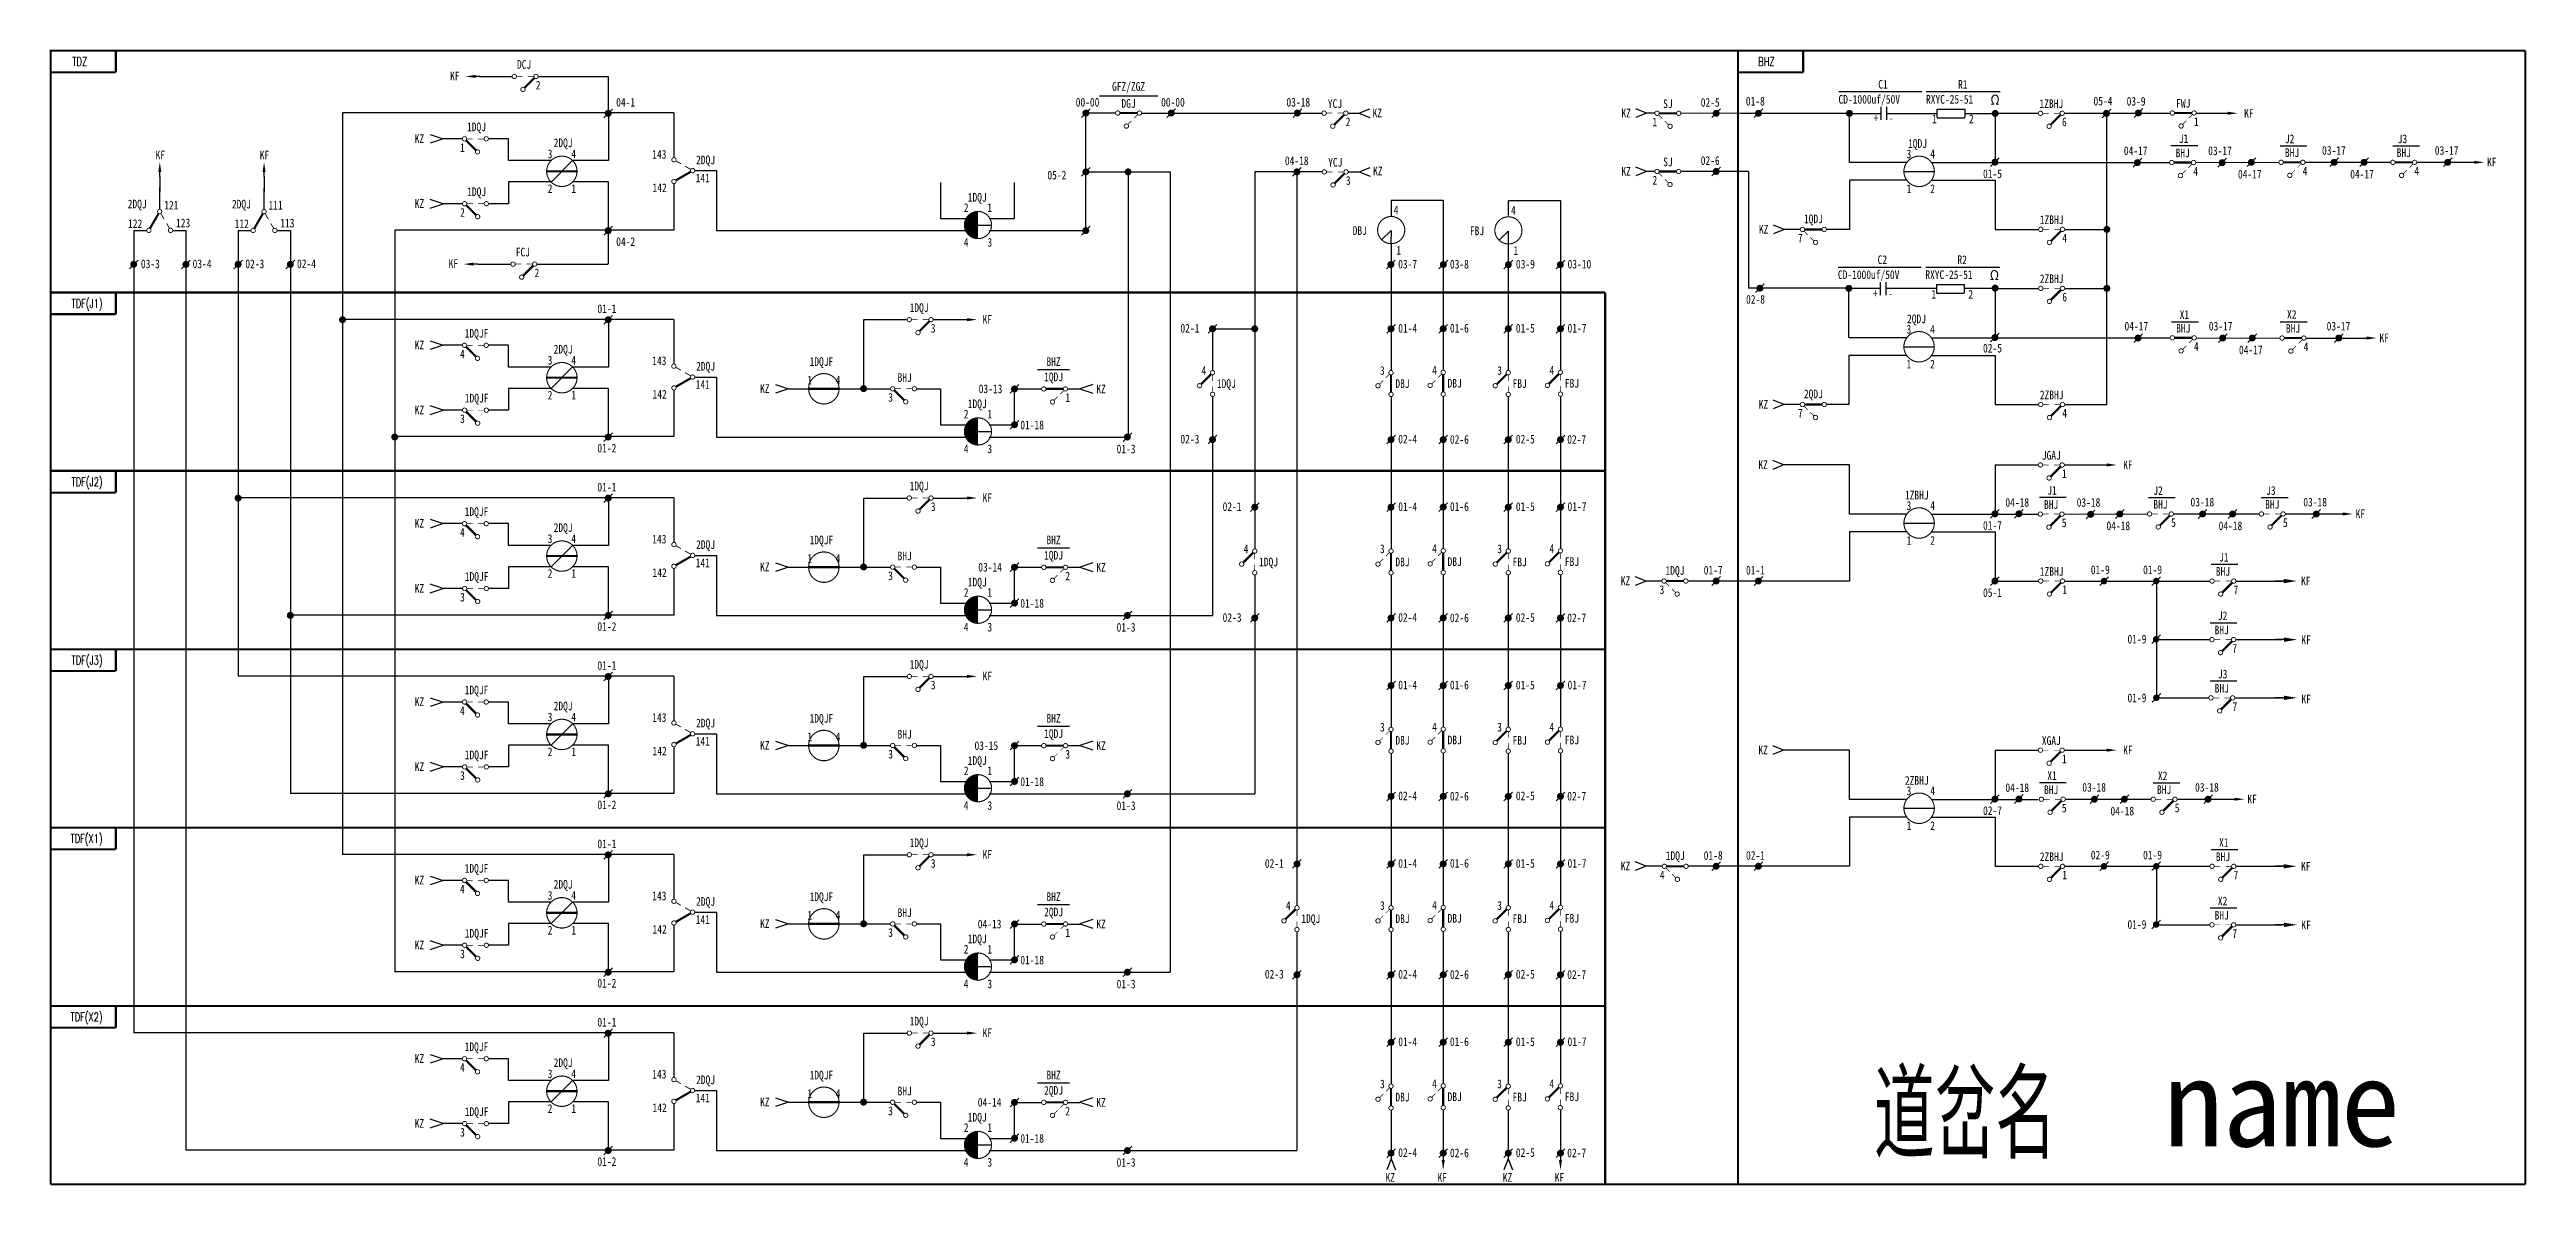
# Model space of a CAD drawing. Extents: x 0 to 570, y 0 to 261.
import ezdxf
from ezdxf.enums import TextEntityAlignment as Align

# ---------------------------------------------------------------- set-up
doc = ezdxf.new("R2010")
doc.units = 0
doc.linetypes.add('DASHED', pattern=[0.75, 0.5, -0.25])
doc.layers.get('0').update_dxf_attribs({"linetype": 'CONTINUOUS'})
doc.layers.add('TIE', color=7, linetype='CONTINUOUS')
doc.styles.add('CHINESE', font='SimSun.ttf', dxfattribs={"width": 0.9})
doc.styles.add('HZ', font='txt.shx', dxfattribs={"width": 0.7, "bigfont": 'hztxt.shx'})

msp = doc.modelspace()

# ---------------------------------------------------------------- texts
at = {"color": 2, "linetype": 'Continuous', "style": 'HZ', "width": 0.7}
for s, p in [('TDZ', (8.41, 257.4)), ('TDF(J3)', (11.95, 119.63)), ('TDF(X1)', (11.95, 78.58)), ('TDF(X2)', (11.95, 37.53))]:
    msp.add_text(s, height=2, dxfattribs=at).set_placement(p, align=Align.RIGHT)
at = {"color": 6, "linetype": 'Continuous', "style": 'HZ', "width": 0.7}
for s, p in [('BHZ', (396.78, 257.4)), ('TDF(J1)', (11.95, 201.74)), ('TDF(J2)', (11.95, 160.68))]:
    msp.add_text(s, height=2, dxfattribs=at).set_placement(p, align=Align.RIGHT)
at = {"width": 0.8}
for s, p in [('2', (112.21, 252.99)), ('GFZ/ZGZ', (248.09, 252.51)), ('DGJ', (248.09, 248.76)), ('YCJ', (295.6, 248.74)), ('2', (298.6, 244.54)), ('1', (94.76, 238.62)), ('3    4', (117.66, 237.15)), ('SJ', (372.22, 235.31)), ('3    4', (430.42, 237.14)), ('2    1', (117.66, 229.15)), ('2', (369.22, 231.11)), ('1    2', (430.42, 229.14)), ('2', (94.79, 223.69)), ('2    1', (213.43, 224.79)), ('4    3', (213.43, 216.79)), ('2', (111.92, 209.79)), ('3', (203.13, 197.01)), ('3    4', (430.4, 196.78)), ('4', (94.76, 191.11)), ('3    4', (117.66, 189.65)), ('4', (265.42, 187.3)), ('3', (306.5, 187.3)), ('4', (318.51, 187.37)), ('3', (333.48, 187.3)), ('4', (345.5, 187.37)), ('1    2', (430.4, 188.78)), ('2    1', (117.66, 181.65)), ('1     4', (177.96, 185.1)), ('3', (94.79, 176.18)), ('3', (193.31, 181.1)), ('2    1', (213.43, 177.28)), ('1', (234.08, 181.07)), ('4    3', (213.43, 169.28)), ('JGAJ', (460.47, 167.77)), ('1', (463.47, 163.57)), ('3', (203.13, 155.96)), ('3    4', (430.42, 156.2)), ('BHJ', (460.43, 156.45)), ('BHJ', (485.59, 156.49)), ('BHJ', (511.32, 156.49)), ('4', (94.76, 150.06)), ('3    4', (117.66, 148.6)), ('1    2', (430.42, 148.2)), ('5', (463.43, 152.25)), ('5', (488.59, 152.29)), ('5', (514.32, 152.29)), ('1     4', (177.96, 144.05)), ('4', (275.13, 146.25)), ('3', (306.5, 146.25)), ('4', (318.51, 146.32)), ('3', (333.48, 146.25)), ('4', (345.5, 146.32)), ('2    1', (117.66, 140.6)), ('3', (193.31, 140.05)), ('2    1', (213.43, 136.23)), ('2', (234.08, 140.02)), ('1ZBHJ', (460.54, 141.05)), ('1', (463.54, 136.85)), ('BHJ', (499.96, 141.05)), ('7', (502.96, 136.85)), ('3', (94.79, 135.13)), ('4    3', (213.43, 128.23)), ('BHJ', (499.68, 127.57)), ('7', (502.68, 123.37)), ('3', (203.13, 114.91)), ('BHJ', (499.7, 114.17)), ('4', (94.76, 109.01)), ('3    4', (117.66, 107.55)), ('7', (502.7, 109.97)), ('1     4', (177.96, 103)), ('3', (306.5, 105.2)), ('4', (318.51, 105.27)), ('3', (333.48, 105.2)), ('4', (345.5, 105.27)), ('XGAJ', (460.47, 102.13)), ('2    1', (117.66, 99.55)), ('3', (193.31, 99)), ('3', (234.08, 98.97)), ('1', (463.47, 97.93)), ('3', (94.79, 94.08)), ('2    1', (213.43, 95.18)), ('3    4', (430.42, 90.56)), ('BHJ', (460.43, 90.8)), ('BHJ', (486.42, 90.84)), ('4    3', (213.43, 87.18)), ('5', (463.43, 86.6)), ('5', (489.42, 86.64)), ('1    2', (430.42, 82.56)), ('3', (203.13, 73.86)), ('2ZBHJ', (460.54, 75.4)), ('BHJ', (499.96, 75.4)), ('4', (94.76, 67.96)), ('1', (463.54, 71.2)), ('7', (502.96, 71.2)), ('3    4', (117.66, 66.49)), ('1     4', (177.96, 61.95)), ('4', (284.85, 64.15)), ('3', (306.5, 64.15)), ('4', (318.51, 64.22)), ('3', (333.48, 64.15)), ('4', (345.5, 64.22)), ('BHJ', (499.68, 61.93)), ('2    1', (117.66, 58.49)), ('3', (193.31, 57.95)), ('1', (234.08, 57.92)), ('7', (502.68, 57.73)), ('3', (94.79, 53.03)), ('2    1', (213.43, 54.13)), ('4    3', (213.43, 46.13)), ('3', (203.13, 32.81)), ('4', (94.76, 26.91)), ('3    4', (117.66, 25.44)), ('3', (306.5, 23.09)), ('4', (318.51, 23.17)), ('3', (333.48, 23.09)), ('4', (345.5, 23.17)), ('2    1', (117.66, 17.44)), ('1     4', (177.96, 20.9)), ('3', (193.31, 16.9)), ('2', (234.08, 16.87)), ('3', (94.79, 11.98)), ('2    1', (213.43, 13.08)), ('4    3', (213.43, 5.08))]:
    msp.add_text(s, height=2, dxfattribs=at).set_placement(p, align=Align.MIDDLE)
for s, width, p in [('+', 0.8, (419.54, 244.42)), ('-', 0.75, (423.09, 244.42)), ('1', 0.8, (433.03, 244.2)), ('2', 0.8, (441.51, 244.2)), ('143', 0.8, (138.46, 236.06)), ('142', 0.8, (138.53, 228.35)), ('141', 0.8, (148.47, 230.6)), ('121', 0.8, (26.15, 224.38)), ('111', 0.8, (50.14, 224.36)), ('4', 0.8, (309.12, 223.23)), ('4', 0.8, (336.1, 223.16)), ('122', 0.8, (17.82, 220.1)), ('123', 0.8, (28.86, 220.26)), ('112', 0.8, (42.37, 220.07)), ('113', 0.8, (52.85, 220.24)), ('+', 0.8, (419.39, 204.06)), ('1', 0.8, (432.89, 203.84)), ('2', 0.8, (441.36, 203.84)), ('-', 0.75, (422.94, 204.06)), ('143', 0.8, (138.46, 188.55)), ('142', 0.8, (138.53, 180.84)), ('141', 0.8, (148.47, 183.09)), ('143', 0.8, (138.46, 147.5)), ('141', 0.8, (148.47, 142.04)), ('142', 0.8, (138.53, 139.79)), ('05-1', 0.8, (444.75, 135.19)), ('143', 0.8, (138.46, 106.45)), ('141', 0.8, (148.47, 100.99)), ('142', 0.8, (138.53, 98.74)), ('143', 0.8, (138.46, 65.4)), ('142', 0.8, (138.53, 57.69)), ('141', 0.8, (148.47, 59.94)), ('143', 0.8, (138.46, 24.35)), ('142', 0.8, (138.53, 16.64)), ('141', 0.8, (148.47, 18.89))]:
    msp.add_text(s, height=2, dxfattribs=dict(width=width)).set_placement(p)
for s, height, style, width, p in [('Ω', 2.3, 'CHINESE', 0.9, (446.45, 248.5)), ('Ω', 2.3, 'CHINESE', 0.9, (446.31, 208.13)), ('道岔名', 20, 'HZ', 0.7, (419.62, 5.91))]:
    msp.add_text(s, height=height, dxfattribs=dict(style=style, width=width)).set_placement(p)
at = {"color": 3, "width": 0.8}
for p in [(309.71, 213.98), (336.69, 213.91)]:
    msp.add_text('1', height=2, dxfattribs=at).set_placement(p)
at = {"width": 0.8}
for s, p in [('1DQJ', (268.42, 184.3)), ('DBJ', (309.5, 184.3)), ('DBJ', (321.51, 184.37)), ('FBJ', (336.48, 184.3)), ('FBJ', (348.5, 184.37)), ('1DQJ', (278.13, 143.25)), ('DBJ', (309.5, 143.25)), ('DBJ', (321.51, 143.32)), ('FBJ', (336.48, 143.25)), ('FBJ', (348.5, 143.32)), ('DBJ', (309.5, 102.2)), ('DBJ', (321.51, 102.27)), ('FBJ', (336.48, 102.2)), ('FBJ', (348.5, 102.27)), ('1DQJ', (287.85, 61.15)), ('DBJ', (309.5, 61.15)), ('DBJ', (321.51, 61.22)), ('FBJ', (336.48, 61.15)), ('FBJ', (348.5, 61.22)), ('DBJ', (309.5, 20.09)), ('DBJ', (321.51, 20.17)), ('FBJ', (336.48, 20.09)), ('FBJ', (348.5, 20.17))]:
    msp.add_text(s, height=2, dxfattribs=at).set_placement(p, align=Align.MIDDLE_LEFT)
at = {"color": 5}
msp.add_text('name', height=20, dxfattribs=at).set_placement((486.31, 8.74))
at = {"layer": 'TIE', "width": 0.8}
for s, p in [('DCJ', (108.96, 256.75)), ('1DQJ', (98.01, 242.38)), ('2DQJ', (117.95, 238.71)), ('2DQJ', (150.73, 234.78)), ('1DQJ', (98.04, 227.45)), ('FCJ', (108.67, 213.56)), ('1DQJ', (199.88, 200.78)), ('1DQJF', (98.01, 194.88)), ('2DQJ', (117.95, 191.2)), ('2DQJ', (150.73, 187.28)), ('BHJ', (196.56, 184.69)), ('1QDJ', (230.83, 184.84)), ('1DQJF', (98.04, 179.95)), ('1DQJ', (199.88, 159.73)), ('1DQJF', (98.01, 153.83)), ('2DQJ', (117.95, 150.15)), ('2DQJ', (150.73, 146.23)), ('BHJ', (196.56, 143.64)), ('1QDJ', (230.83, 143.78)), ('1DQJF', (98.04, 138.9)), ('1DQJ', (199.88, 118.67)), ('1DQJF', (98.01, 112.77)), ('2DQJ', (117.95, 109.1)), ('2DQJ', (150.73, 105.17)), ('BHJ', (196.56, 102.59)), ('1QDJ', (230.83, 102.73)), ('1DQJF', (98.04, 97.84)), ('1DQJ', (199.88, 77.62)), ('1DQJF', (98.01, 71.72)), ('2DQJ', (117.95, 68.05)), ('2DQJ', (150.73, 64.12)), ('BHJ', (196.56, 61.54)), ('2QDJ', (230.83, 61.68)), ('1DQJF', (98.04, 56.79)), ('1DQJ', (199.88, 36.57)), ('1DQJF', (98.01, 30.67)), ('2DQJ', (117.95, 27)), ('2DQJ', (150.73, 23.07)), ('1DQJF', (98.04, 15.74)), ('BHJ', (196.56, 20.49)), ('2QDJ', (230.83, 20.63))]:
    msp.add_text(s, height=2, dxfattribs=at).set_placement(p, align=Align.CENTER)
for s, p in [('KF', (91.95, 254.09)), ('CD-1000uf/50V', (411.49, 248.72)), ('C1', (420.64, 252.18)), ('R1', (439.01, 252.16)), ('RXYC-25-51', (431.62, 248.72)), ('KF', (504.85, 245.52)), ('KZ', (83.8, 239.68)), ('1QDJ', (427.51, 238.55)), ('KF', (24.15, 235.92)), ('KF', (48.14, 235.9)), ('1DQJ', (211.08, 226.16)), ('2DQJ', (17.74, 224.63)), ('2DQJ', (41.73, 224.6)), ('KZ', (83.8, 224.74)), ('KZ', (393.18, 218.83)), ('KF', (91.59, 210.92)), ('C2', (420.49, 211.81)), ('R2', (438.87, 211.8)), ('CD-1000uf/50V', (411.35, 208.36)), ('RXYC-25-51', (431.47, 208.36)), ('KF', (214.49, 198.08)), ('2QDJ', (427.26, 198.19)), ('KZ', (83.8, 192.17)), ('1DQJF', (174.68, 188.36)), ('KZ', (163.29, 182.16)), ('KZ', (240.68, 182.07)), ('KZ', (83.8, 177.24)), ('1DQJ', (211.08, 178.65)), ('KZ', (393.13, 178.53)), ('KZ', (393.05, 164.61)), ('KF', (477.01, 164.59)), ('KF', (214.49, 157.03)), ('1ZBHJ', (426.78, 157.62)), ('KZ', (83.8, 151.12)), ('1DQJF', (174.68, 147.31)), ('KZ', (163.29, 141.11)), ('KZ', (240.68, 141.02)), ('KZ', (83.8, 136.18)), ('1DQJ', (211.08, 137.6)), ('KF', (517.96, 137.86)), ('KF', (518, 124.32)), ('KF', (214.49, 115.98)), ('KZ', (83.8, 110.07)), ('KF', (518.04, 110.68)), ('1DQJF', (174.68, 106.26)), ('KZ', (83.8, 95.13)), ('KZ', (163.29, 100.06)), ('1DQJ', (211.08, 96.55)), ('KZ', (240.68, 99.97)), ('KZ', (393.05, 98.96)), ('KF', (477.01, 98.94)), ('2ZBHJ', (426.78, 91.97)), ('KF', (214.49, 74.93)), ('KF', (517.96, 72.21)), ('KZ', (83.8, 69.02)), ('1DQJF', (174.68, 65.2)), ('KZ', (163.29, 59.01)), ('1DQJ', (211.08, 55.5)), ('KZ', (240.68, 58.91)), ('KF', (518, 58.67)), ('KZ', (83.8, 54.08)), ('KF', (214.49, 33.88)), ('KZ', (83.8, 27.97)), ('1DQJF', (174.68, 24.15)), ('KZ', (163.29, 17.96)), ('KZ', (240.68, 17.86)), ('KZ', (83.8, 13.03)), ('1DQJ', (211.08, 14.45))]:
    msp.add_text(s, height=2, dxfattribs=at).set_placement(p)
at = {"layer": 'TIE', "color": 3, "width": 0.8}
for s, p in [('04-1', (132.34, 249.02)), ('05-2', (231.59, 232.27)), ('04-2', (132.34, 216.95)), ('01-1', (128.02, 201.51)), ('01-2', (128.02, 169.44)), ('01-3', (247.52, 169.24)), ('01-1', (128.02, 160.46)), ('01-2', (128.02, 128.39)), ('01-3', (247.52, 128.19)), ('01-1', (128.02, 119.41)), ('01-2', (128.02, 87.34)), ('01-3', (247.52, 87.14)), ('01-1', (128.02, 78.36)), ('01-2', (128.02, 46.29)), ('01-3', (247.52, 46.09)), ('01-1', (128.02, 37.31)), ('01-2', (128.02, 5.24)), ('01-3', (247.52, 5.04))]:
    msp.add_text(s, height=2, dxfattribs=at).set_placement(p, align=Align.MIDDLE)
at = {"layer": 'TIE', "color": 1, "width": 0.8}
msp.add_text('00-00', height=2, dxfattribs=at).set_placement((238.65, 248.05), align=Align.CENTER)
at = {"layer": 'TIE', "color": 2, "width": 0.8}
msp.add_text('00-00', height=2, dxfattribs=at).set_placement((258.31, 248.05), align=Align.CENTER)
at = {"layer": 'TIE', "color": 3, "width": 0.8}
for s, p in [('03-18', (287.15, 248.05)), ('04-18', (286.8, 234.58))]:
    msp.add_text(s, height=2, dxfattribs=at).set_placement(p, align=Align.CENTER)
at = {"layer": 'TIE', "color": 0, "width": 0.8}
for s, p in [('KZ', (304.24, 245.56)), ('KZ', (361.52, 245.55)), ('KZ', (304.37, 232.22)), ('KZ', (361.52, 232.16)), ('DBJ', (299.67, 218.52)), ('FBJ', (326.65, 218.45)), ('KZ', (361.38, 137.9)), ('KZ', (361.38, 72.26))]:
    msp.add_text(s, height=2, dxfattribs=at).set_placement(p)
at = {"layer": 'TIE', "color": 3, "width": 0.8}
for s, p in [('02-5', (379.78, 248.01)), ('01-8', (390.16, 248.29)), ('05-4', (470.17, 248.33)), ('03-9', (477.81, 248.27)), ('02-6', (379.78, 234.62)), ('04-17', (477.16, 236.88)), ('03-17', (496.57, 236.88)), ('03-17', (522.78, 236.96)), ('03-17', (548.73, 236.96)), ('01-5', (444.75, 231.59)), ('04-17', (503.43, 231.5)), ('04-17', (529.25, 231.5)), ('03-3', (20.78, 210.85)), ('03-4', (32.68, 210.87)), ('02-3', (44.82, 210.85)), ('02-4', (56.71, 210.87)), ('03-7', (310.15, 210.81)), ('03-8', (322.06, 210.77)), ('03-9', (337.25, 210.79)), ('03-10', (349.13, 210.79)), ('02-8', (390.21, 202.68)), ('02-1', (260.03, 196.03)), ('01-4', (310.16, 196.03)), ('01-6', (322.06, 196.05)), ('01-5', (337.23, 196.03)), ('01-7', (349.13, 196.05)), ('04-17', (477.31, 196.52)), ('03-17', (496.72, 196.52)), ('03-17', (523.84, 196.52)), ('02-5', (444.75, 191.45)), ('04-17', (503.66, 191.06)), ('03-13', (213.6, 182.09)), ('01-18', (223.18, 173.78)), ('02-3', (260.03, 170.52)), ('02-4', (310.16, 170.52)), ('02-6', (322.06, 170.45)), ('02-5', (337.23, 170.52)), ('02-7', (349.05, 170.45)), ('02-1', (269.74, 154.98)), ('01-4', (310.16, 154.98)), ('01-6', (322.06, 155)), ('01-5', (337.23, 154.98)), ('01-7', (349.13, 155)), ('04-18', (449.9, 155.95)), ('03-18', (466.3, 155.95)), ('03-18', (492.5, 156.03)), ('03-18', (518.46, 156.03)), ('01-7', (444.75, 150.66)), ('04-18', (473.16, 150.57)), ('04-18', (498.98, 150.57)), ('03-14', (213.5, 141.04)), ('01-7', (380.47, 140.36)), ('01-1', (390.2, 140.36)), ('01-9', (469.56, 140.44)), ('01-9', (481.59, 140.44)), ('01-18', (223.18, 132.73)), ('02-3', (269.74, 129.47)), ('02-4', (310.16, 129.47)), ('02-6', (322.06, 129.4)), ('02-5', (337.23, 129.47)), ('02-7', (349.05, 129.4)), ('01-9', (478, 124.48)), ('01-4', (310.16, 113.93)), ('01-6', (322.06, 113.94)), ('01-5', (337.23, 113.93)), ('01-7', (349.13, 113.94)), ('01-9', (478, 110.97)), ('03-15', (212.64, 99.98)), ('01-18', (223.18, 91.68)), ('04-18', (449.9, 90.3)), ('03-18', (467.6, 90.38)), ('03-18', (493.56, 90.38)), ('02-4', (310.16, 88.42)), ('02-6', (322.06, 88.35)), ('02-5', (337.23, 88.42)), ('02-7', (349.05, 88.35)), ('02-7', (444.75, 85.01)), ('04-18', (474.08, 84.92)), ('02-1', (279.46, 72.87)), ('01-4', (310.16, 72.87)), ('01-6', (322.06, 72.89)), ('01-5', (337.23, 72.87)), ('01-7', (349.13, 72.89)), ('01-8', (380.47, 74.71)), ('02-1', (390.2, 74.71)), ('02-9', (469.56, 74.8)), ('01-9', (481.59, 74.8)), ('04-13', (213.39, 58.93)), ('01-9', (478, 58.83)), ('01-18', (223.18, 50.63)), ('02-3', (279.46, 47.37)), ('02-4', (310.16, 47.37)), ('02-6', (322.06, 47.3)), ('02-5', (337.23, 47.37)), ('02-7', (349.05, 47.3)), ('01-4', (310.16, 31.82)), ('01-6', (322.06, 31.84)), ('01-5', (337.23, 31.82)), ('01-7', (349.13, 31.84)), ('04-14', (213.39, 17.88)), ('01-18', (223.18, 9.58)), ('02-4', (310.16, 6.32)), ('02-6', (322.06, 6.25)), ('02-5', (337.23, 6.32)), ('02-7', (349.05, 6.25))]:
    msp.add_text(s, height=2, dxfattribs=at).set_placement(p)
at = {"layer": 'TIE', "color": 6, "width": 0.8}
for s, p in [('J1', (489.82, 239.67)), ('J2', (514.22, 239.62)), ('J3', (540.19, 239.62)), ('X1', (490.01, 199.19)), ('X2', (514.71, 199.22)), ('J1', (459.55, 158.73)), ('J2', (483.95, 158.68)), ('J3', (509.92, 158.68)), ('J1', (499.08, 143.33)), ('J2', (498.8, 129.86)), ('J3', (498.82, 116.45)), ('X1', (459.55, 93.09)), ('X2', (485.01, 93.04)), ('X1', (499.08, 77.69)), ('X2', (498.8, 64.21))]:
    msp.add_text(s, height=2, dxfattribs=at).set_placement(p)
at = {"layer": 'TIE', "color": 1, "width": 0.8}
for s, p in [('KF', (560.76, 234.26)), ('KF', (536, 193.82)), ('KF', (530.49, 153.33)), ('KF', (505.59, 87.68)), ('KZ', (307.23, 0.59)), ('KF', (319.2, 0.59)), ('KZ', (334.22, 0.59)), ('KF', (346.18, 0.59))]:
    msp.add_text(s, height=2, dxfattribs=at).set_placement(p)
at = {"layer": 'TIE', "color": 6, "width": 0.8}
for p in [(230.83, 188.36), (230.83, 147.31), (230.83, 106.25), (230.83, 65.2), (230.83, 24.15)]:
    msp.add_text('BHZ', height=2, dxfattribs=at).set_placement(p, align=Align.CENTER)

# ---------------------------------------------------------------- blocks, each defined once
blk = doc.blocks.new('A$C576B1F80')
at = {"const_width": 0.2}
for points in [[(0.1, 4.5, 1), (1.1, 4.5, 1)], [(2.1, 1.5, 1), (3.1, 1.5, 1)], [(5.1, 4.5, 1), (6.1, 4.5, 1)]]:
    blk.add_lwpolyline(points, format="xyb", close=True, dxfattribs=at)
blk.add_lwpolyline([(0.6, 3.2, 0, 0, 0), (0.6, 2.2, 0.8, 0, 0), (0.6, 0, 0, 0, 0)], format="xyseb")
for points, const_width in [([(1.1, 4.5), (2.5, 4.5)], 0.15), ([(5.25, 4.15), (2.95, 1.85)], 0.5), ([(3.7, 4.5), (5.1, 4.5)], 0.15)]:
    blk.add_lwpolyline(points, dxfattribs=dict(const_width=const_width))
blk = doc.blocks.new('144')
at = {"const_width": 0.2}
for points in [[(1, 0, -1), (0, 0, -1)], [(6, 0, -1), (5, 0, -1)], [(4, -3, -1), (3, -3, -1)]]:
    blk.add_lwpolyline(points, format="xyb", close=True, dxfattribs=at)
for points, const_width in [([(2.4, 0), (1, 0)], 0.15), ([(5, 0), (3.6, 0)], 0.15), ([(0.85, -0.35), (3.15, -2.65)], 0.5)]:
    blk.add_lwpolyline(points, dxfattribs=dict(const_width=const_width))
blk.add_lwpolyline([(5.5, -1.3, 0, 0, 0), (5.5, -2.3, 0.8, 0, 0), (5.5, -4.5, 0, 0, 0)], format="xyseb")
at = {"width": 0.8}
for tag, p in [('RELAY', (3, 2.2)), ('0', (0, -2))]:
    blk.add_attdef(tag, text='', height=2, dxfattribs=at).set_placement(p, align=Align.MIDDLE)
blk = doc.blocks.new('W21')
blk.add_line((-1, -1), (1, 1))
at = {"const_width": 0.8}
blk.add_lwpolyline([(-0.4, 0, 1), (0.4, 0, 1)], format="xyb", close=True, dxfattribs=at)
blk = doc.blocks.new('W54')
for p, q in [((0, 0), (3, 1)), ((3, -1), (0, 0))]:
    blk.add_line(p, q)
blk = doc.blocks.new('W55')
at = {"rotation": 180}
blk.add_blockref('W54', (0, 0), dxfattribs=at)
blk = doc.blocks.new('W22')
at = {"const_width": 0.8}
blk.add_lwpolyline([(-0.4, 0, 1), (0.4, 0, 1)], format="xyb", close=True, dxfattribs=at)
blk = doc.blocks.new('W52')
blk.add_lwpolyline([(0, -3.3, 0, 0.7, 0), (0, -1, 0.7, 0.7, 0)], format="xyseb")
blk.add_lwpolyline([(0, 0), (0, -1)])
blk = doc.blocks.new('134')
at = {"const_width": 0.2}
for points in [[(1, 0, -1), (0, 0, -1)], [(6, 0, -1), (5, 0, -1)], [(4, -3, -1), (3, -3, -1)]]:
    blk.add_lwpolyline(points, format="xyb", close=True, dxfattribs=at)
for points, const_width in [([(5, 0), (1, 0)], 0.5), ([(0.85, -0.35), (1.7, -1.2)], 0.15), ([(2.3, -1.8), (3.15, -2.65)], 0.15)]:
    blk.add_lwpolyline(points, dxfattribs=dict(const_width=const_width))
blk.add_lwpolyline([(5.5, -1.3, 0, 0, 0), (5.5, -2.3, 0.8, 0, 0), (5.5, -4.5, 0, 0, 0)], format="xyseb")
at = {"width": 0.8}
for tag, p in [('RELAY', (3, 2.2)), ('0', (0, -2))]:
    blk.add_attdef(tag, text='', height=2, dxfattribs=at).set_placement(p, align=Align.MIDDLE)
blk = doc.blocks.new('D')
blk.add_line((1, 1), (-1, -1))
at = {"const_width": 0.75}
blk.add_lwpolyline([(-0.375, 0, 1), (0.375, 0, 1)], format="xyb", close=True, dxfattribs=at)
blk = doc.blocks.new('W03')
blk.add_line((-3.5, 0), (3.5, 0))
at = {"const_width": 0.25}
blk.add_lwpolyline([(-3.5, 0, 1), (3.5, 0, 1)], format="xyb", close=True, dxfattribs=at)
blk = doc.blocks.new('114')
at = {"const_width": 0.2}
for points in [[(1, 0, -1), (0, 0, -1)], [(6, 0, -1), (5, 0, -1)], [(4, -3, -1), (3, -3, -1)]]:
    blk.add_lwpolyline(points, format="xyb", close=True, dxfattribs=at)
for points, const_width in [([(5, 0), (1, 0)], 0.5), ([(0.85, -0.35), (1.7, -1.2)], 0.15), ([(2.3, -1.8), (3.15, -2.65)], 0.15)]:
    blk.add_lwpolyline(points, dxfattribs=dict(const_width=const_width))
blk.add_lwpolyline([(5.5, -4.5, 0, 0, 0), (5.5, -3.5, 0.8, 0, 0), (5.5, -1.3, 0, 0, 0)], format="xyseb")
at = {"width": 0.8}
for tag, p in [('RELAY', (3, 2.2)), ('0', (0, -2))]:
    blk.add_attdef(tag, text='', height=2, dxfattribs=at).set_placement(p, align=Align.MIDDLE)
blk = doc.blocks.new('143')
at = {"const_width": 0.2}
for points in [[(-6, 0, 1), (-5, 0, 1)], [(-1, 0, 1), (0, 0, 1)], [(-4, -3, 1), (-3, -3, 1)]]:
    blk.add_lwpolyline(points, format="xyb", close=True, dxfattribs=at)
for points, const_width in [([(-5, 0), (-3.6, 0)], 0.15), ([(-2.4, 0), (-1, 0)], 0.15), ([(-0.85, -0.35), (-3.15, -2.65)], 0.5)]:
    blk.add_lwpolyline(points, dxfattribs=dict(const_width=const_width))
blk.add_lwpolyline([(-5.5, -1.3, 0, 0, 0), (-5.5, -2.3, 0.8, 0, 0), (-5.5, -4.5, 0, 0, 0)], format="xyseb")
at = {"width": 0.8}
for tag, p in [('RELAY', (-3, 2.2)), ('0', (0, -2))]:
    blk.add_attdef(tag, text='', height=2, dxfattribs=at).set_placement(p, align=Align.MIDDLE)
blk = doc.blocks.new('133')
at = {"const_width": 0.2}
for points in [[(-6, 0, 1), (-5, 0, 1)], [(-1, 0, 1), (0, 0, 1)], [(-4, -3, 1), (-3, -3, 1)]]:
    blk.add_lwpolyline(points, format="xyb", close=True, dxfattribs=at)
for points, const_width in [([(-5, 0), (-1, 0)], 0.5), ([(-2.3, -1.8), (-3.15, -2.65)], 0.15), ([(-0.85, -0.35), (-1.7, -1.2)], 0.15)]:
    blk.add_lwpolyline(points, dxfattribs=dict(const_width=const_width))
blk.add_lwpolyline([(-5.5, -1.3, 0, 0, 0), (-5.5, -2.3, 0.8, 0, 0), (-5.5, -4.5, 0, 0, 0)], format="xyseb")
at = {"width": 0.8}
for tag, p in [('RELAY', (-3, 2.2)), ('0', (0, -2))]:
    blk.add_attdef(tag, text='', height=2, dxfattribs=at).set_placement(p, align=Align.MIDDLE)
blk = doc.blocks.new('T')
blk.add_line((0, 3), (0, 0))
blk.add_lwpolyline([(0, 2, 1, 0, 0), (0, 5, 0, 0, 0)], format="xyseb")

# ---------------------------------------------------------------- linework, layer by layer
at = {"linetype": 'Continuous'}
for p, q in [((98.79, 254.99), (106.25, 254.99)), ((112.21, 254.99), (128.32, 254.99)), ((128.32, 254.99), (128.32, 246.89)), ((128.38, 246.62), (128.38, 235.62)), ((143.45, 246.59), (143.45, 236.41)), ((414.01, 235.18), (414.01, 246.49)), ((94.73, 240.62), (90.38, 240.62)), ((105.38, 240.62), (100.76, 240.62)), ((105.38, 235.62), (105.38, 240.62)), ((115.31, 235.62), (105.38, 235.62)), ((128.38, 235.62), (120.26, 235.62)), ((25.13, 224.4), (25.13, 229.4)), ((49.12, 224.37), (49.12, 229.37)), ((115.31, 230.69), (105.38, 230.69)), ((105.38, 230.69), (105.38, 225.69)), ((128.38, 230.69), (120.26, 230.69)), ((128.38, 219.69), (128.38, 230.69)), ((143.45, 230.29), (143.45, 219.59)), ((148.28, 233.32), (153.28, 233.32)), ((153.28, 233.32), (153.28, 219.49)), ((204.83, 230.61), (204.83, 222.3)), ((221.85, 222.3), (221.85, 230.58)), ((94.81, 225.69), (90.38, 225.69)), ((105.38, 225.69), (100.69, 225.69)), ((308.5, 226.43), (308.5, 222.66)), ((308.51, 226.53), (320.51, 226.53)), ((320.51, 226.53), (320.51, 205.22)), ((335.48, 226.36), (335.48, 222.97)), ((335.5, 226.46), (347.5, 226.46)), ((347.5, 226.46), (347.5, 205.04)), ((19.12, 219.56), (19.12, 34.88)), ((19.12, 219.56), (22.03, 219.56)), ((28.16, 219.56), (31.14, 219.56)), ((31.14, 219.56), (31.14, 7.88)), ((43.15, 219.56), (43.15, 116.98)), ((43.15, 219.56), (46.07, 219.56)), ((52.19, 219.56), (55.17, 219.56)), ((55.17, 219.56), (55.17, 89.98)), ((67.19, 219.56), (67.19, 116.98)), ((128.32, 219.89), (128.32, 211.79)), ((153.28, 219.49), (213.43, 219.49)), ((204.83, 222.3), (213.43, 222.3)), ((216.01, 222.3), (221.85, 222.3)), ((216.01, 219.49), (238.27, 219.49)), ((98.31, 211.79), (105.93, 211.79)), ((111.92, 211.79), (128.27, 211.79)), ((308.5, 216.5), (308.5, 205.26)), ((335.48, 216.43), (335.48, 205.26)), ((308.5, 205.26), (308.5, 187.3)), ((320.51, 205.26), (320.51, 187.37)), ((335.48, 205.26), (335.48, 187.3)), ((347.5, 205.26), (347.5, 187.37)), ((128.38, 199.11), (128.38, 188.11)), ((143.45, 199.08), (143.45, 188.91)), ((187.14, 183.65), (187.14, 199.01)), ((187.14, 199.01), (197.21, 199.01)), ((203.13, 199.01), (209.94, 199.01)), ((267.42, 196.91), (267.42, 187.3)), ((94.73, 193.11), (90.38, 193.11)), ((105.38, 193.11), (100.76, 193.11)), ((105.38, 188.11), (105.38, 193.11)), ((115.31, 188.11), (105.38, 188.11)), ((115.31, 183.18), (105.38, 183.18)), ((105.38, 183.18), (105.38, 178.18)), ((128.38, 188.11), (120.26, 188.11)), ((128.38, 183.18), (120.26, 183.18)), ((128.38, 172.18), (128.38, 183.18)), ((143.45, 182.78), (143.45, 172.08)), ((148.28, 185.81), (153.28, 185.81)), ((153.28, 185.81), (153.28, 171.98)), ((169.83, 183.1), (174.46, 183.1)), ((180.46, 183.1), (193.27, 183.1)), ((199.31, 183.1), (204.83, 183.1)), ((204.83, 183.1), (204.83, 174.79)), ((221.85, 174.79), (221.85, 183.07)), ((221.85, 183.07), (228.08, 183.07)), ((234.08, 183.07), (236.85, 183.07)), ((94.81, 178.18), (90.38, 178.18)), ((105.38, 178.18), (100.69, 178.18)), ((267.42, 181.26), (267.42, 164.2)), ((308.5, 181.26), (308.5, 164.2)), ((320.51, 181.26), (320.51, 164.2)), ((335.48, 181.26), (335.48, 164.2)), ((347.5, 181.26), (347.5, 164.2)), ((153.28, 171.98), (213.43, 171.98)), ((204.83, 174.79), (213.43, 174.79)), ((216.01, 174.79), (221.85, 174.79)), ((216.01, 171.98), (247.98, 171.98)), ((414.01, 154.25), (414.01, 165.56)), ((277.13, 164.2), (277.13, 146.25)), ((308.5, 164.2), (308.5, 146.25)), ((320.51, 164.2), (320.51, 146.32)), ((335.48, 164.2), (335.48, 146.25)), ((347.5, 164.2), (347.5, 146.32)), ((128.38, 158.06), (128.38, 147.06)), ((143.45, 158.03), (143.45, 147.85)), ((187.14, 142.6), (187.14, 157.96)), ((187.14, 157.96), (197.21, 157.96)), ((203.13, 157.96), (209.94, 157.96)), ((94.73, 152.06), (90.38, 152.06)), ((105.38, 152.06), (100.76, 152.06)), ((105.38, 147.06), (105.38, 152.06)), ((115.31, 147.06), (105.38, 147.06)), ((128.38, 147.06), (120.26, 147.06)), ((148.28, 144.76), (153.28, 144.76)), ((153.28, 144.76), (153.28, 130.93)), ((94.81, 137.13), (90.38, 137.13)), ((105.38, 137.13), (100.69, 137.13)), ((105.38, 142.13), (105.38, 137.13)), ((115.31, 142.13), (105.38, 142.13)), ((128.38, 142.13), (120.26, 142.13)), ((128.38, 131.13), (128.38, 142.13)), ((143.45, 141.73), (143.45, 131.03)), ((169.83, 142.05), (174.46, 142.05)), ((180.46, 142.05), (193.27, 142.05)), ((199.31, 142.05), (204.83, 142.05)), ((204.83, 142.05), (204.83, 133.74)), ((221.85, 133.74), (221.85, 142.02)), ((221.85, 142.02), (228.08, 142.02)), ((234.08, 142.02), (236.85, 142.02)), ((277.13, 140.21), (277.13, 123.15)), ((308.5, 140.21), (308.5, 123.15)), ((320.51, 140.21), (320.51, 123.15)), ((335.48, 140.21), (335.48, 123.15)), ((347.5, 140.21), (347.5, 123.15)), ((204.83, 133.74), (213.43, 133.74)), ((216.01, 133.74), (221.85, 133.74)), ((153.28, 130.93), (213.43, 130.93)), ((216.01, 130.93), (267.42, 130.93)), ((308.5, 123.15), (308.5, 105.2)), ((320.51, 123.15), (320.51, 105.27)), ((335.48, 123.15), (335.48, 105.2)), ((347.5, 123.15), (347.5, 105.27)), ((128.38, 117.01), (128.38, 106.01)), ((143.45, 116.98), (143.45, 106.8)), ((187.14, 101.55), (187.14, 116.91)), ((187.14, 116.91), (197.21, 116.91)), ((203.13, 116.91), (209.94, 116.91)), ((94.73, 111.01), (90.38, 111.01)), ((105.38, 111.01), (100.76, 111.01)), ((105.38, 106.01), (105.38, 111.01)), ((115.31, 106.01), (105.38, 106.01)), ((128.38, 106.01), (120.26, 106.01)), ((148.28, 103.71), (153.28, 103.71)), ((153.28, 103.71), (153.28, 89.88)), ((115.31, 101.08), (105.38, 101.08)), ((105.38, 101.08), (105.38, 96.08)), ((128.38, 101.08), (120.26, 101.08)), ((128.38, 90.08), (128.38, 101.08)), ((143.45, 100.68), (143.45, 89.98)), ((169.83, 101), (174.46, 101)), ((180.46, 101), (193.27, 101)), ((199.31, 101), (204.83, 101)), ((204.83, 101), (204.83, 92.69)), ((221.85, 92.69), (221.85, 100.97)), ((221.85, 100.97), (228.08, 100.97)), ((234.08, 100.97), (236.85, 100.97)), ((308.5, 99.16), (308.5, 82.1)), ((320.51, 99.16), (320.51, 82.1)), ((335.48, 99.16), (335.48, 82.1)), ((347.5, 99.16), (347.5, 82.1)), ((414.01, 88.6), (414.01, 99.91)), ((94.81, 96.08), (90.38, 96.08)), ((105.38, 96.08), (100.69, 96.08)), ((204.83, 92.69), (213.43, 92.69)), ((216.01, 92.69), (221.85, 92.69)), ((153.28, 89.88), (213.43, 89.88)), ((216.01, 89.88), (277.13, 89.88)), ((286.85, 82.1), (286.85, 64.15)), ((308.5, 82.1), (308.5, 64.15)), ((320.51, 82.1), (320.51, 64.22)), ((335.48, 82.1), (335.48, 64.15)), ((347.5, 82.1), (347.5, 64.22)), ((128.38, 75.96), (128.38, 64.96)), ((143.45, 75.93), (143.45, 65.75)), ((187.14, 60.5), (187.14, 75.86)), ((187.14, 75.86), (197.21, 75.86)), ((203.13, 75.86), (209.94, 75.86)), ((94.73, 69.96), (90.38, 69.96)), ((105.38, 69.96), (100.76, 69.96)), ((105.38, 64.96), (105.38, 69.96)), ((115.31, 64.96), (105.38, 64.96)), ((128.38, 64.96), (120.26, 64.96)), ((105.38, 60.03), (105.38, 55.03)), ((115.31, 60.03), (105.38, 60.03)), ((128.38, 60.03), (120.26, 60.03)), ((128.38, 49.03), (128.38, 60.03)), ((143.45, 59.63), (143.45, 48.93)), ((148.28, 62.66), (153.28, 62.66)), ((153.28, 62.66), (153.28, 48.83)), ((169.83, 59.95), (174.46, 59.95)), ((180.46, 59.95), (193.27, 59.95)), ((199.31, 59.95), (204.83, 59.95)), ((204.83, 59.95), (204.83, 51.64)), ((221.85, 51.64), (221.85, 59.92)), ((221.85, 59.92), (228.08, 59.92)), ((234.08, 59.92), (236.85, 59.92)), ((286.85, 58.11), (286.85, 41.05)), ((308.5, 58.11), (308.5, 41.05)), ((320.51, 58.11), (320.51, 41.05)), ((335.48, 58.11), (335.48, 41.05)), ((347.5, 58.11), (347.5, 41.05)), ((94.81, 55.03), (90.38, 55.03)), ((105.38, 55.03), (100.69, 55.03)), ((204.83, 51.64), (213.43, 51.64)), ((216.01, 51.64), (221.85, 51.64)), ((153.28, 48.83), (213.43, 48.83)), ((216.01, 48.83), (257.7, 48.83)), ((308.5, 41.05), (308.5, 23.09)), ((320.51, 41.05), (320.51, 23.17)), ((335.48, 41.05), (335.48, 23.09)), ((347.5, 41.05), (347.5, 23.17)), ((128.38, 34.91), (128.38, 23.91)), ((143.45, 34.88), (143.45, 24.7)), ((187.14, 19.45), (187.14, 34.81)), ((187.14, 34.81), (197.21, 34.81)), ((203.13, 34.81), (209.94, 34.81)), ((94.73, 28.91), (90.38, 28.91)), ((105.38, 28.91), (100.76, 28.91)), ((105.38, 23.91), (105.38, 28.91)), ((115.31, 23.91), (105.38, 23.91)), ((128.38, 23.91), (120.26, 23.91)), ((115.31, 18.98), (105.38, 18.98)), ((105.38, 18.98), (105.38, 13.98)), ((128.38, 18.98), (120.26, 18.98)), ((128.38, 7.98), (128.38, 18.98)), ((143.45, 18.58), (143.45, 7.88)), ((148.28, 21.61), (153.28, 21.61)), ((153.28, 21.61), (153.28, 7.77)), ((169.83, 18.9), (174.46, 18.9)), ((180.46, 18.9), (193.27, 18.9)), ((199.31, 18.9), (204.83, 18.9)), ((204.83, 18.9), (204.83, 10.59)), ((221.85, 10.59), (221.85, 18.87)), ((221.85, 18.87), (228.08, 18.87)), ((234.08, 18.87), (236.85, 18.87)), ((94.81, 13.98), (90.38, 13.98)), ((105.38, 13.98), (100.69, 13.98)), ((308.5, 17.06), (308.5, 5.88)), ((320.51, 17.06), (320.51, 5.88)), ((335.48, 17.06), (335.48, 5.88)), ((347.5, 17.06), (347.5, 5.88)), ((153.28, 7.77), (213.43, 7.77)), ((204.83, 10.59), (213.43, 10.59)), ((216.01, 10.59), (221.85, 10.59)), ((216.01, 7.77), (286.85, 7.77))]:
    msp.add_line(p, q, dxfattribs=at)
for p, q in [((411.56, 251.49), (430.68, 251.49)), ((431.7, 251.49), (448.73, 251.49)), ((67.19, 246.59), (67.19, 75.93)), ((143.45, 246.59), (67.19, 246.59)), ((238.27, 219.49), (238.27, 246.56)), ((245.09, 246.56), (238.27, 246.56)), ((241.38, 250.54), (254.84, 250.54)), ((251.09, 246.56), (292.61, 246.56)), ((298.6, 246.5), (301.1, 246.5)), ((301.1, 246.5), (303.6, 247.5)), ((301.1, 246.5), (303.6, 245.5)), ((367.33, 246.5), (364.83, 247.5)), ((367.33, 246.5), (364.83, 245.5)), ((369.22, 246.5), (367.33, 246.5)), ((389.12, 246.49), (375.22, 246.5)), ((389.22, 246.49), (389.12, 246.49)), ((414.01, 246.49), (389.22, 246.49)), ((414.01, 235.25), (414.01, 246.49)), ((414.01, 246.49), (421.27, 246.49)), ((421.24, 247.99), (421.24, 245.01)), ((422.55, 247.99), (422.55, 245.01)), ((422.62, 246.49), (434.15, 246.49)), ((434.15, 247.49), (434.15, 245.51)), ((434.18, 247.49), (440.53, 247.49)), ((434.18, 245.49), (440.53, 245.49)), ((440.47, 246.49), (447.42, 246.49)), ((440.53, 247.49), (440.53, 245.51)), ((447.48, 246.51), (457.47, 246.51)), ((447.54, 247.02), (447.54, 235.77)), ((463.47, 246.51), (487.84, 246.51)), ((473.25, 179.48), (473.25, 246.47)), ((488.82, 246.51), (492.84, 246.51)), ((493.82, 246.51), (500.08, 246.51)), ((115.19, 230.68), (120.14, 235.63)), ((301.16, 233.02), (303.66, 234.02)), ((367.33, 233.11), (364.83, 234.11)), ((427.27, 235.18), (414.01, 235.18)), ((432.88, 235.18), (487.7, 235.18)), ((488, 239.07), (494.17, 239.07)), ((493.7, 235.18), (512.86, 235.22)), ((513.1, 239.03), (519.26, 239.03)), ((518.86, 235.22), (525.26, 235.22)), ((525.26, 235.22), (538.59, 235.22)), ((539.06, 239.03), (545.23, 239.03)), ((544.59, 235.22), (551.08, 235.22)), ((546.59, 235.22), (556.81, 235.22)), ((25.13, 231.98), (25.13, 228.54)), ((25.13, 229.4), (25.13, 228.54)), ((49.12, 231.96), (49.12, 228.52)), ((49.12, 229.37), (49.12, 228.52)), ((238.27, 233.02), (257.7, 233.02)), ((247.98, 233.02), (247.98, 171.98)), ((257.7, 233.02), (257.7, 48.83)), ((277.13, 233.02), (277.13, 164.2)), ((292.66, 233.02), (277.13, 233.02)), ((286.85, 233.02), (286.85, 82.1)), ((298.66, 233.02), (301.16, 233.02)), ((301.16, 233.02), (303.66, 232.02)), ((367.33, 233.11), (364.83, 232.11)), ((369.22, 233.11), (367.33, 233.11)), ((389.12, 233.11), (375.22, 233.11)), ((390.8, 233.1), (389.12, 233.1)), ((390.8, 233.11), (390.8, 206.22)), ((427.27, 231.1), (414.04, 231.1)), ((414.04, 231.1), (414.04, 219.78)), ((432.88, 231.1), (447.57, 231.1)), ((447.57, 231.1), (447.57, 219.78)), ((79.2, 219.59), (79.2, 48.93)), ((143.45, 219.59), (79.2, 219.59)), ((213.43, 220.79), (216.43, 220.79)), ((308.5, 219.55), (306.39, 217.45)), ((308.5, 219.55), (308.49, 216.55)), ((335.47, 219.38), (333.36, 217.27)), ((335.47, 219.38), (335.47, 216.38)), ((398.99, 219.77), (396.49, 220.77)), ((398.99, 219.77), (396.49, 218.77)), ((402.71, 219.77), (398.99, 219.77)), ((414.04, 219.78), (408.71, 219.77)), ((447.57, 219.78), (457.54, 219.78)), ((463.54, 219.78), (473.25, 219.78)), ((411.41, 211.12), (430.54, 211.12)), ((431.56, 211.12), (448.59, 211.12)), ((413.87, 206.22), (390.8, 206.22)), ((413.87, 194.88), (413.87, 206.29)), ((413.87, 206.23), (421.09, 206.23)), ((421.09, 207.63), (421.09, 204.65)), ((422.4, 207.63), (422.4, 204.65)), ((422.4, 206.23), (434.01, 206.23)), ((434.01, 207.13), (434.01, 205.15)), ((434.04, 207.13), (440.38, 207.13)), ((440.38, 207.13), (440.38, 205.15)), ((440.38, 206.23), (447.49, 206.23)), ((447.54, 206.21), (457.54, 206.21)), ((447.56, 206.82), (447.56, 195.41)), ((463.54, 206.21), (473.25, 206.21)), ((434.04, 205.13), (440.38, 205.13)), ((143.45, 199.08), (67.19, 199.08)), ((267.02, 196.91), (277.13, 196.91)), ((427.18, 194.82), (413.87, 194.82)), ((432.87, 194.82), (487.84, 194.82)), ((488.15, 198.47), (494.32, 198.47)), ((493.84, 194.82), (513.09, 194.78)), ((513.17, 198.47), (519.34, 198.47)), ((519.09, 194.78), (525.48, 194.78)), ((525.48, 194.78), (532.06, 194.78)), ((427.21, 190.74), (413.83, 190.74)), ((413.83, 190.74), (413.83, 179.48)), ((432.87, 190.74), (447.54, 190.74)), ((447.54, 190.74), (447.54, 179.48)), ((115.19, 183.17), (120.14, 188.12)), ((227.11, 187.55), (234.52, 187.55)), ((398.94, 179.48), (396.44, 180.48)), ((398.94, 179.48), (396.44, 178.48)), ((402.7, 179.48), (398.94, 179.48)), ((413.83, 179.48), (408.7, 179.48)), ((447.54, 179.48), (457.54, 179.48)), ((463.54, 179.48), (473.25, 179.48)), ((143.45, 172.08), (79.2, 172.08)), ((213.43, 173.28), (216.43, 173.28)), ((398.86, 165.56), (396.36, 166.56)), ((398.86, 165.56), (396.36, 164.56)), ((414.01, 165.56), (398.86, 165.56)), ((414.01, 154.31), (414.01, 165.56)), ((447.54, 165.57), (447.54, 154.31)), ((447.54, 165.57), (457.47, 165.57)), ((463.47, 165.57), (472.24, 165.57)), ((267.42, 164.2), (267.42, 130.93)), ((143.45, 158.03), (43.15, 158.03)), ((427.27, 154.25), (414.01, 154.25)), ((432.88, 154.25), (457.43, 154.25)), ((457.73, 158.13), (463.9, 158.13)), ((463.43, 154.25), (482.59, 154.29)), ((482.82, 158.09), (488.99, 158.09)), ((488.59, 154.29), (494.99, 154.29)), ((494.99, 154.29), (508.32, 154.29)), ((508.79, 158.09), (514.96, 158.09)), ((514.32, 154.29), (520.81, 154.29)), ((516.31, 154.29), (526.54, 154.29)), ((427.27, 150.16), (414.04, 150.16)), ((414.04, 150.16), (414.04, 138.85)), ((432.88, 150.16), (447.54, 150.16)), ((447.54, 150.16), (447.54, 138.85)), ((115.19, 142.12), (120.14, 147.07)), ((227.11, 146.5), (234.52, 146.5)), ((497.26, 142.73), (503.43, 142.73)), ((367.19, 138.85), (364.69, 139.85)), ((367.19, 138.85), (364.69, 137.85)), ((370.91, 138.85), (367.19, 138.85)), ((414.04, 138.85), (376.91, 138.85)), ((447.54, 138.85), (457.54, 138.85)), ((463.54, 138.85), (485, 138.85)), ((484.63, 138.85), (496.96, 138.85)), ((484.65, 138.83), (484.65, 111.97)), ((502.96, 138.85), (513.65, 138.85)), ((213.43, 132.23), (216.43, 132.23)), ((143.45, 131.03), (55.17, 131.03)), ((496.99, 129.25), (503.15, 129.25)), ((277.13, 123.15), (277.13, 89.88)), ((484.6, 125.37), (496.93, 125.37)), ((502.93, 125.37), (513.62, 125.37)), ((143.45, 116.98), (43.15, 116.98)), ((497, 115.85), (503.17, 115.85)), ((484.65, 111.97), (496.7, 111.97)), ((502.7, 111.97), (513.8, 111.97)), ((115.19, 101.07), (120.14, 106.02)), ((227.11, 105.45), (234.52, 105.45)), ((398.86, 99.91), (396.36, 100.91)), ((398.86, 99.91), (396.36, 98.91)), ((414.01, 99.91), (398.86, 99.91)), ((414.01, 88.67), (414.01, 99.91)), ((447.54, 99.93), (447.54, 88.67)), ((447.54, 99.93), (457.47, 99.93)), ((463.47, 99.93), (472.24, 99.93)), ((457.73, 92.49), (463.9, 92.49)), ((483.89, 92.45), (490.06, 92.45)), ((143.45, 89.98), (55.17, 89.98)), ((213.43, 91.18), (216.43, 91.18)), ((427.27, 88.6), (414.01, 88.6)), ((432.88, 88.6), (457.43, 88.6)), ((463.69, 88.64), (470.08, 88.64)), ((470.08, 88.64), (483.42, 88.64)), ((489.42, 88.64), (495.9, 88.64)), ((491.41, 88.64), (501.64, 88.64)), ((427.27, 84.52), (414.04, 84.52)), ((414.04, 84.52), (414.04, 73.2)), ((432.88, 84.52), (447.54, 84.52)), ((447.54, 84.52), (447.54, 73.2)), ((143.45, 75.93), (67.19, 75.93)), ((367.19, 73.21), (364.69, 74.21)), ((497.26, 77.09), (503.43, 77.09)), ((367.19, 73.21), (364.69, 72.21)), ((370.91, 73.21), (367.19, 73.21)), ((414.04, 73.2), (376.91, 73.21)), ((447.54, 73.2), (457.54, 73.2)), ((463.54, 73.2), (485, 73.2)), ((484.63, 73.2), (496.96, 73.2)), ((484.65, 73.19), (484.65, 59.73)), ((502.96, 73.2), (513.65, 73.2)), ((115.19, 60.02), (120.14, 64.97)), ((227.11, 64.4), (234.52, 64.4)), ((496.99, 63.61), (503.15, 63.61)), ((484.6, 59.73), (496.93, 59.73)), ((502.93, 59.73), (513.62, 59.73)), ((143.45, 48.93), (79.2, 48.93)), ((213.43, 50.13), (216.43, 50.13)), ((286.85, 41.05), (286.85, 7.77)), ((143.45, 34.88), (19.12, 34.88)), ((115.19, 18.97), (120.14, 23.92)), ((227.11, 23.35), (234.52, 23.35)), ((143.45, 7.88), (31.14, 7.88)), ((213.43, 9.08), (216.43, 9.08)), ((308.5, 5.88), (307.5, 3.38)), ((308.5, 5.88), (309.5, 3.38)), ((335.48, 5.88), (334.48, 3.38)), ((335.48, 5.88), (336.48, 3.38))]:
    msp.add_line(p, q)
at = {"linetype": 'ByBlock', "const_width": 0.5}
for points in [[(0, 260.92), (0, 0)], [(388.37, 260.92), (388.37, 0)], [(569.57, 260.92), (569.57, 0)], [(357.78, 205.26), (357.78, 164.2)], [(357.78, 164.2), (357.78, 123.15)], [(357.78, 123.15), (357.78, 82.1)], [(357.78, 82.1), (357.78, 41.05)], [(357.78, 41.05), (357.78, 0)]]:
    msp.add_lwpolyline(points, dxfattribs=at)
for points, const_width in [([(569.57, 260.92), (0, 260.92)], 0.5), ([(15, 255.92), (0, 255.92), (0, 260.92), (16.07, 260.92)], 0.5), ([(403.37, 255.92), (388.37, 255.92), (388.37, 260.92), (404.44, 260.92)], 0.5), ([(246.09, 246.56), (250.09, 246.56)], 0.5), ([(250.24, 246.21), (249.39, 245.36)], 0.15), ([(293.6, 246.54), (295, 246.54)], 0.15), ([(297.74, 246.19), (295.45, 243.89)], 0.5), ([(296.2, 246.54), (297.6, 246.54)], 0.15), ([(248.79, 244.76), (247.94, 243.91)], 0.15), ([(143.88, 235.56), (145.06, 234.88)], 0.2), ([(146.01, 234.33), (147.35, 233.56)], 0.2), ([(114.16, 233.15), (121.16, 233.15)], 0.5), ([(374.22, 233.11), (370.22, 233.11)], 0.5), ([(370.08, 232.76), (370.92, 231.91)], 0.15), ([(371.52, 231.31), (372.37, 230.47)], 0.15), ([(26.14, 222.12), (25.36, 223.46)], 0.2), ([(50.13, 222.1), (49.36, 223.43)], 0.2), ([(27.36, 220), (26.69, 221.17)], 0.2), ([(51.36, 219.97), (50.68, 221.14)], 0.2), ([(357.78, 205.26), (0, 205.26)], 0.5), ([(15, 200.26), (0, 200.26), (0, 205.26), (16.07, 205.26)], 0.5), ([(143.88, 188.05), (145.06, 187.37)], 0.2), ([(114.16, 185.65), (121.16, 185.65)], 0.5), ([(146.01, 186.82), (147.35, 186.05)], 0.2), ([(174.46, 183.1), (181.46, 183.1)], 0.5), ([(229.08, 183.07), (233.08, 183.07)], 0.5), ([(233.23, 182.72), (232.38, 181.87)], 0.15), ([(267.06, 186.45), (264.77, 184.15)], 0.5), ([(267.42, 186.3), (267.42, 184.9)], 0.15), ([(267.42, 183.7), (267.42, 182.3)], 0.15), ([(306.7, 185), (305.85, 184.15)], 0.15), ([(308.14, 186.45), (307.3, 185.6)], 0.15), ([(308.5, 186.3), (308.5, 182.3)], 0.5), ([(318.71, 185.07), (317.87, 184.23)], 0.15), ([(320.16, 186.52), (319.31, 185.67)], 0.15), ([(320.51, 186.37), (320.51, 182.37)], 0.5), ([(335.13, 186.45), (332.83, 184.15)], 0.5), ([(335.48, 186.3), (335.48, 184.9)], 0.15), ([(335.48, 183.7), (335.48, 182.3)], 0.15), ([(347.14, 186.52), (344.85, 184.23)], 0.5), ([(347.5, 186.37), (347.5, 184.97)], 0.15), ([(347.5, 183.77), (347.5, 182.37)], 0.15), ([(231.78, 181.27), (230.93, 180.43)], 0.15), ([(458.47, 165.57), (459.87, 165.57)], 0.15), ([(462.62, 165.22), (460.33, 162.92)], 0.5), ([(461.07, 165.57), (462.47, 165.57)], 0.15), ([(357.78, 164.2), (0, 164.2)], 0.5), ([(15, 159.2), (0, 159.2), (0, 164.2), (16.07, 164.2)], 0.5), ([(114.16, 144.6), (121.16, 144.6)], 0.5), ([(143.88, 147), (145.06, 146.32)], 0.2), ([(146.01, 145.77), (147.35, 145)], 0.2), ([(276.78, 145.39), (274.49, 143.1)], 0.5), ([(277.13, 145.25), (277.13, 143.85)], 0.15), ([(277.13, 142.65), (277.13, 141.25)], 0.15), ([(306.7, 143.95), (305.85, 143.1)], 0.15), ([(308.14, 145.39), (307.3, 144.55)], 0.15), ([(308.5, 145.25), (308.5, 141.25)], 0.5), ([(318.71, 144.02), (317.87, 143.18)], 0.15), ([(320.16, 145.47), (319.31, 144.62)], 0.15), ([(320.51, 145.32), (320.51, 141.32)], 0.5), ([(335.13, 145.39), (332.83, 143.1)], 0.5), ([(335.48, 145.25), (335.48, 143.85)], 0.15), ([(335.48, 142.65), (335.48, 141.25)], 0.15), ([(347.14, 145.47), (344.85, 143.18)], 0.5), ([(347.5, 145.32), (347.5, 143.92)], 0.15), ([(347.5, 142.72), (347.5, 141.32)], 0.15), ([(174.46, 142.05), (181.46, 142.05)], 0.5), ([(229.08, 142.02), (233.08, 142.02)], 0.5), ([(231.78, 140.22), (230.93, 139.37)], 0.15), ([(233.23, 141.67), (232.38, 140.82)], 0.15), ([(458.54, 138.85), (459.94, 138.85)], 0.15), ([(462.68, 138.49), (460.39, 136.2)], 0.5), ([(461.14, 138.85), (462.54, 138.85)], 0.15), ([(357.78, 123.15), (0, 123.15)], 0.5), ([(357.78, 123.15), (0, 123.15)], 0.5), ([(15, 118.15), (0, 118.15), (0, 123.15), (16.07, 123.15)], 0.5), ([(114.16, 103.55), (121.16, 103.55)], 0.5), ([(143.88, 105.95), (145.06, 105.27)], 0.2), ([(146.01, 104.72), (147.35, 103.95)], 0.2), ([(306.7, 102.9), (305.85, 102.05)], 0.15), ([(308.14, 104.34), (307.3, 103.5)], 0.15), ([(308.5, 104.2), (308.5, 100.2)], 0.5), ([(318.71, 102.97), (317.87, 102.12)], 0.15), ([(320.16, 104.42), (319.31, 103.57)], 0.15), ([(320.51, 104.27), (320.51, 100.27)], 0.5), ([(335.13, 104.34), (332.83, 102.05)], 0.5), ([(335.48, 104.2), (335.48, 102.8)], 0.15), ([(347.14, 104.42), (344.85, 102.12)], 0.5), ([(347.5, 104.27), (347.5, 102.87)], 0.15), ([(174.46, 101), (181.46, 101)], 0.5), ([(229.08, 100.97), (233.08, 100.97)], 0.5), ([(231.78, 99.17), (230.93, 98.32)], 0.15), ([(233.23, 100.62), (232.38, 99.77)], 0.15), ([(335.48, 101.6), (335.48, 100.2)], 0.15), ([(347.5, 101.67), (347.5, 100.27)], 0.15), ([(458.47, 99.93), (459.87, 99.93)], 0.15), ([(462.62, 99.57), (460.33, 97.28)], 0.5), ([(461.07, 99.93), (462.47, 99.93)], 0.15), ([(357.78, 82.1), (0, 82.1)], 0.5), ([(357.78, 82.1), (0, 82.1)], 0.5), ([(15, 77.1), (0, 77.1), (0, 82.1), (16.07, 82.1)], 0.5), ([(458.54, 73.2), (459.94, 73.2)], 0.15), ([(462.68, 72.85), (460.39, 70.55)], 0.5), ([(461.14, 73.2), (462.54, 73.2)], 0.15), ([(114.16, 62.49), (121.16, 62.49)], 0.5), ([(143.88, 64.9), (145.06, 64.22)], 0.2), ([(146.01, 63.67), (147.35, 62.9)], 0.2), ([(286.5, 63.29), (284.2, 61)], 0.5), ([(286.85, 63.15), (286.85, 61.75)], 0.15), ([(308.14, 63.29), (307.3, 62.45)], 0.15), ([(308.5, 63.15), (308.5, 59.15)], 0.5), ([(320.16, 63.37), (319.31, 62.52)], 0.15), ([(320.51, 63.22), (320.51, 59.22)], 0.5), ([(335.13, 63.29), (332.83, 61)], 0.5), ([(335.48, 63.15), (335.48, 61.75)], 0.15), ([(347.14, 63.37), (344.85, 61.07)], 0.5), ([(347.5, 63.22), (347.5, 61.82)], 0.15), ([(174.46, 59.95), (181.46, 59.95)], 0.5), ([(229.08, 59.92), (233.08, 59.92)], 0.5), ([(231.78, 58.12), (230.93, 57.27)], 0.15), ([(233.23, 59.56), (232.38, 58.72)], 0.15), ([(286.85, 60.55), (286.85, 59.15)], 0.15), ([(306.7, 61.85), (305.85, 61)], 0.15), ([(318.71, 61.92), (317.87, 61.07)], 0.15), ([(335.48, 60.55), (335.48, 59.15)], 0.15), ([(347.5, 60.62), (347.5, 59.22)], 0.15), ([(357.78, 41.05), (0, 41.05)], 0.5), ([(357.78, 41.05), (0, 41.05)], 0.5), ([(15, 36.05), (0, 36.05), (0, 41.05), (16.07, 41.05)], 0.5), ([(143.88, 23.85), (145.06, 23.17)], 0.2), ([(114.16, 21.44), (121.16, 21.44)], 0.5), ([(146.01, 22.62), (147.35, 21.85)], 0.2), ([(174.46, 18.9), (181.46, 18.9)], 0.5), ([(229.08, 18.87), (233.08, 18.87)], 0.5), ([(231.78, 17.07), (230.93, 16.22)], 0.15), ([(233.23, 18.51), (232.38, 17.67)], 0.15), ([(306.7, 20.79), (305.85, 19.95)], 0.15), ([(308.14, 22.24), (307.3, 21.39)], 0.15), ([(308.5, 22.09), (308.5, 18.09)], 0.5), ([(318.71, 20.87), (317.87, 20.02)], 0.15), ([(320.16, 22.31), (319.31, 21.47)], 0.15), ([(320.51, 22.17), (320.51, 18.17)], 0.5), ([(335.13, 22.24), (332.83, 19.95)], 0.5), ([(335.48, 22.09), (335.48, 20.69)], 0.15), ([(335.48, 19.49), (335.48, 18.09)], 0.15), ([(347.14, 22.31), (344.85, 20.02)], 0.5), ([(347.5, 22.17), (347.5, 20.77)], 0.15), ([(347.5, 19.57), (347.5, 18.17)], 0.15), ([(569.57, 0), (0, 0)], 0.5)]:
    msp.add_lwpolyline(points, dxfattribs=dict(const_width=const_width))
for points in [[(15, 260.92, 0.5, 0.5, 0), (15, 255.92, 0.5, 0.5, 0)], [(403.37, 260.92, 0.5, 0.5, 0), (403.37, 255.92, 0.5, 0.5, 0)], [(245.59, 242.06, 0, 0, 0), (245.59, 243.06, 0.8, 0, 0), (245.59, 245.26, 0, 0, 0)], [(293.1, 245.24, 0, 0, 0), (293.1, 244.24, 0.8, 0, 0), (293.1, 242.04, 0, 0, 0)], [(434.88, 231.58, 0, 0, 0), (434.88, 232.58, 0.8, 0, 0), (434.88, 234.78, 0, 0, 0)], [(143.88, 231.06, 0.5, 0.5, 0), (147.35, 233.06, 0.5, 0.5, 0)], [(374.72, 228.61, 0, 0, 0), (374.72, 229.61, 0.8, 0, 0), (374.72, 231.81, 0, 0, 0)], [(22.86, 220, 0.5, 0.5, 0), (24.86, 223.46, 0.5, 0.5, 0)], [(46.86, 219.97, 0.5, 0.5, 0), (48.86, 223.43, 0.5, 0.5, 0)], [(211.81, 220.79, 3.25, 3.25, -0.414214), (213.43, 222.41, 3.25, 3.25, 0)], [(213.43, 219.16, 3.25, 3.25, -0.414214), (211.81, 220.79, 3.25, 3.25, 0)], [(213.43, 223.91, 0.25, 0.25, -0.414214), (216.56, 220.79, 0.25, 0.25, -0.414214), (213.43, 217.66, 0.25, 0.25, 0)], [(213.43, 217.01, 0, 0, 0), (213.43, 216.01, 0.8, 0, 0), (213.43, 213.81, 0, 0, 0)], [(306.5, 213.06, 0, 0, 0), (306.5, 214.06, 0.8, 0, 0), (306.5, 216.26, 0, 0, 0)], [(333.48, 216.26, 0, 0, 0), (333.48, 215.26, 0.8, 0, 0), (333.48, 213.06, 0, 0, 0)], [(15, 205.26, 0.5, 0.5, 0), (15, 200.26, 0.5, 0.5, 0)], [(434.86, 191.22, 0, 0, 0), (434.86, 192.22, 0.8, 0, 0), (434.86, 194.42, 0, 0, 0)], [(143.88, 183.55, 0.5, 0.5, 0), (147.35, 185.55, 0.5, 0.5, 0)], [(265.42, 182.8, 0, 0, 0), (265.42, 181.8, 0.8, 0, 0), (265.42, 179.6, 0, 0, 0)], [(306.5, 179.6, 0, 0, 0), (306.5, 180.6, 0.8, 0, 0), (306.5, 182.8, 0, 0, 0)], [(318.51, 179.67, 0, 0, 0), (318.51, 180.67, 0.8, 0, 0), (318.51, 182.87, 0, 0, 0)], [(333.48, 182.8, 0, 0, 0), (333.48, 181.8, 0.8, 0, 0), (333.48, 179.6, 0, 0, 0)], [(345.5, 182.87, 0, 0, 0), (345.5, 181.87, 0.8, 0, 0), (345.5, 179.67, 0, 0, 0)], [(182.47, 181.8, 0, 0, 0), (182.47, 180.8, 0.8, 0, 0), (182.47, 178.6, 0, 0, 0)], [(228.58, 178.57, 0, 0, 0), (228.58, 179.57, 0.8, 0, 0), (228.58, 181.77, 0, 0, 0)], [(211.81, 173.28, 3.25, 3.25, -0.414214), (213.43, 174.91, 3.25, 3.25, -1)], [(213.43, 171.66, 3.25, 3.25, -0.414214), (211.81, 173.28, 3.25, 3.25, -1)], [(213.43, 176.41, 0.25, 0.25, -0.414214), (216.56, 173.28, 0.25, 0.25, -0.414214), (213.43, 170.16, 0.25, 0.25, -1)], [(213.43, 169.51, 0, 0, 0), (213.43, 168.51, 0.8, 0, 0), (213.43, 166.31, 0, 0, 0)], [(15, 164.2, 0.5, 0.5, 0), (15, 159.2, 0.5, 0.5, 0)], [(457.97, 164.27, 0, 0, 0), (457.97, 163.27, 0.8, 0, 0), (457.97, 161.07, 0, 0, 0)], [(434.88, 153.77, 0, 0, 0), (434.88, 152.77, 0.8, 0, 0), (434.88, 150.57, 0, 0, 0)], [(143.88, 142.5, 0.5, 0.5, 0), (147.35, 144.5, 0.5, 0.5, 0)], [(182.47, 140.75, 0, 0, 0), (182.47, 139.75, 0.8, 0, 0), (182.47, 137.55, 0, 0, 0)], [(228.58, 137.52, 0, 0, 0), (228.58, 138.52, 0.8, 0, 0), (228.58, 140.72, 0, 0, 0)], [(275.13, 141.75, 0, 0, 0), (275.13, 140.75, 0.8, 0, 0), (275.13, 138.55, 0, 0, 0)], [(306.5, 138.55, 0, 0, 0), (306.5, 139.55, 0.8, 0, 0), (306.5, 141.75, 0, 0, 0)], [(318.51, 138.62, 0, 0, 0), (318.51, 139.62, 0.8, 0, 0), (318.51, 141.82, 0, 0, 0)], [(333.48, 141.75, 0, 0, 0), (333.48, 140.75, 0.8, 0, 0), (333.48, 138.55, 0, 0, 0)], [(345.5, 141.82, 0, 0, 0), (345.5, 140.82, 0.8, 0, 0), (345.5, 138.62, 0, 0, 0)], [(458.04, 137.55, 0, 0, 0), (458.04, 136.55, 0.8, 0, 0), (458.04, 134.35, 0, 0, 0)], [(211.81, 132.23, 3.25, 3.25, -0.414214), (213.43, 133.86, 3.25, 3.25, -1)], [(213.43, 130.61, 3.25, 3.25, -0.414214), (211.81, 132.23, 3.25, 3.25, -1)], [(213.43, 135.36, 0.25, 0.25, -0.414214), (216.56, 132.23, 0.25, 0.25, -0.414214), (213.43, 129.11, 0.25, 0.25, -1)], [(213.43, 128.46, 0, 0, 0), (213.43, 127.46, 0.8, 0, 0), (213.43, 125.26, 0, 0, 0)], [(15, 123.15, 0.5, 0.5, 0), (15, 118.15, 0.5, 0.5, 0)], [(143.88, 101.45, 0.5, 0.5, 0), (147.35, 103.45, 0.5, 0.5, 0)], [(182.47, 99.7, 0, 0, 0), (182.47, 98.7, 0.8, 0, 0), (182.47, 96.5, 0, 0, 0)], [(228.58, 96.47, 0, 0, 0), (228.58, 97.47, 0.8, 0, 0), (228.58, 99.67, 0, 0, 0)], [(306.5, 97.5, 0, 0, 0), (306.5, 98.5, 0.8, 0, 0), (306.5, 100.7, 0, 0, 0)], [(318.51, 97.57, 0, 0, 0), (318.51, 98.57, 0.8, 0, 0), (318.51, 100.77, 0, 0, 0)], [(333.48, 100.7, 0, 0, 0), (333.48, 99.7, 0.8, 0, 0), (333.48, 97.5, 0, 0, 0)], [(345.5, 100.77, 0, 0, 0), (345.5, 99.77, 0.8, 0, 0), (345.5, 97.57, 0, 0, 0)], [(457.97, 98.63, 0, 0, 0), (457.97, 97.63, 0.8, 0, 0), (457.97, 95.43, 0, 0, 0)], [(211.81, 91.18, 3.25, 3.25, -0.414214), (213.43, 92.8, 3.25, 3.25, -1)], [(213.43, 89.55, 3.25, 3.25, -0.414214), (211.81, 91.18, 3.25, 3.25, -1)], [(213.43, 94.3, 0.25, 0.25, -0.414214), (216.56, 91.18, 0.25, 0.25, -0.414214), (213.43, 88.05, 0.25, 0.25, -1)], [(213.43, 87.41, 0, 0, 0), (213.43, 86.41, 0.8, 0, 0), (213.43, 84.21, 0, 0, 0)], [(434.88, 88.06, 0, 0, 0), (434.88, 87.06, 0.8, 0, 0), (434.88, 84.86, 0, 0, 0)], [(15, 82.1, 0.5, 0.5, 0), (15, 77.1, 0.5, 0.5, 0)], [(458.04, 71.9, 0, 0, 0), (458.04, 70.9, 0.8, 0, 0), (458.04, 68.7, 0, 0, 0)], [(143.88, 60.4, 0.5, 0.5, 0), (147.35, 62.4, 0.5, 0.5, 0)], [(182.47, 58.65, 0, 0, 0), (182.47, 57.65, 0.8, 0, 0), (182.47, 55.45, 0, 0, 0)], [(228.58, 55.42, 0, 0, 0), (228.58, 56.42, 0.8, 0, 0), (228.58, 58.62, 0, 0, 0)], [(284.85, 59.65, 0, 0, 0), (284.85, 58.65, 0.8, 0, 0), (284.85, 56.45, 0, 0, 0)], [(306.5, 56.45, 0, 0, 0), (306.5, 57.45, 0.8, 0, 0), (306.5, 59.65, 0, 0, 0)], [(318.51, 56.52, 0, 0, 0), (318.51, 57.52, 0.8, 0, 0), (318.51, 59.72, 0, 0, 0)], [(333.48, 59.65, 0, 0, 0), (333.48, 58.65, 0.8, 0, 0), (333.48, 56.45, 0, 0, 0)], [(345.5, 59.72, 0, 0, 0), (345.5, 58.72, 0.8, 0, 0), (345.5, 56.52, 0, 0, 0)], [(211.81, 50.13, 3.25, 3.25, -0.414214), (213.43, 51.75, 3.25, 3.25, -1)], [(213.43, 48.5, 3.25, 3.25, -0.414214), (211.81, 50.13, 3.25, 3.25, -1)], [(213.43, 53.25, 0.25, 0.25, -0.414214), (216.56, 50.13, 0.25, 0.25, -0.414214), (213.43, 47, 0.25, 0.25, -1)], [(213.43, 46.35, 0, 0, 0), (213.43, 45.35, 0.8, 0, 0), (213.43, 43.15, 0, 0, 0)], [(15, 41.05, 0.5, 0.5, 0), (15, 36.05, 0.5, 0.5, 0)], [(143.88, 19.35, 0.5, 0.5, 0), (147.35, 21.35, 0.5, 0.5, 0)], [(182.47, 17.6, 0, 0, 0), (182.47, 16.6, 0.8, 0, 0), (182.47, 14.4, 0, 0, 0)], [(228.58, 14.37, 0, 0, 0), (228.58, 15.37, 0.8, 0, 0), (228.58, 17.57, 0, 0, 0)], [(306.5, 15.39, 0, 0, 0), (306.5, 16.39, 0.8, 0, 0), (306.5, 18.59, 0, 0, 0)], [(318.51, 15.47, 0, 0, 0), (318.51, 16.47, 0.8, 0, 0), (318.51, 18.67, 0, 0, 0)], [(333.48, 18.59, 0, 0, 0), (333.48, 17.59, 0.8, 0, 0), (333.48, 15.39, 0, 0, 0)], [(345.5, 18.67, 0, 0, 0), (345.5, 17.67, 0.8, 0, 0), (345.5, 15.47, 0, 0, 0)], [(211.81, 9.08, 3.25, 3.25, -0.414214), (213.43, 10.7, 3.25, 3.25, -1)], [(213.43, 12.2, 0.25, 0.25, -0.414214), (216.56, 9.08, 0.25, 0.25, -0.414214), (213.43, 5.95, 0.25, 0.25, -1)], [(213.43, 7.45, 3.25, 3.25, -0.414214), (211.81, 9.08, 3.25, 3.25, -1)], [(213.43, 5.3, 0, 0, 0), (213.43, 4.3, 0.8, 0, 0), (213.43, 2.1, 0, 0, 0)]]:
    msp.add_lwpolyline(points, format="xyseb")
at = {"linetype": 'Continuous'}
msp.add_lwpolyline([(0, 245.48, 0.3, 0.3, 0), (0, 250.67, 0.3, 0.3, 0)], format="xyseb", dxfattribs=at)
for points, const_width in [([(245.09, 246.56, 1), (246.09, 246.56, 1)], 0.2), ([(250.09, 246.56, 1), (251.09, 246.56, 1)], 0.2), ([(292.6, 246.54, 1), (293.6, 246.54, 1)], 0.2), ([(297.6, 246.54, 1), (298.6, 246.54, 1)], 0.2), ([(247.09, 243.56, 1), (248.09, 243.56, 1)], 0.2), ([(294.6, 243.54, 1), (295.6, 243.54, 1)], 0.2), ([(114.16, 233.15, 1), (121.16, 233.15, 1)], 0.25), ([(370.22, 233.11, -1), (369.22, 233.11, -1)], 0.2), ([(373.22, 230.11, -1), (372.22, 230.11, -1)], 0.2), ([(375.22, 233.11, -1), (374.22, 233.11, -1)], 0.2), ([(66.79, 198.99, 1), (67.59, 198.99, 1)], 0.8), ([(276.73, 196.91, 1), (277.53, 196.91, 1)], 0.8), ([(114.16, 185.65, 1), (121.16, 185.65, 1)], 0.25), ([(174.46, 183.1, 1), (181.46, 183.1, 1)], 0.25), ([(228.08, 183.07, 1), (229.08, 183.07, 1)], 0.2), ([(233.08, 183.07, 1), (234.08, 183.07, 1)], 0.2), ([(263.92, 183.8, -1), (264.92, 183.8, -1)], 0.2), ([(266.92, 186.8, -1), (267.92, 186.8, -1)], 0.2), ([(305, 183.8, -1), (306, 183.8, -1)], 0.2), ([(308, 186.8, -1), (309, 186.8, -1)], 0.2), ([(317.01, 183.87, -1), (318.01, 183.87, -1)], 0.2), ([(320.01, 186.87, -1), (321.01, 186.87, -1)], 0.2), ([(320.01, 181.87, -1), (321.01, 181.87, -1)], 0.2), ([(331.98, 183.8, -1), (332.98, 183.8, -1)], 0.2), ([(334.98, 186.8, -1), (335.98, 186.8, -1)], 0.2), ([(344, 183.87, -1), (345, 183.87, -1)], 0.2), ([(347, 186.87, -1), (348, 186.87, -1)], 0.2), ([(347, 181.87, -1), (348, 181.87, -1)], 0.2), ([(230.08, 180.07, 1), (231.08, 180.07, 1)], 0.2), ([(266.92, 181.8, -1), (267.92, 181.8, -1)], 0.2), ([(308, 181.8, -1), (309, 181.8, -1)], 0.2), ([(334.98, 181.8, -1), (335.98, 181.8, -1)], 0.2), ([(78.8, 171.99, 1), (79.6, 171.99, 1)], 0.8), ([(457.47, 165.57, 1), (458.47, 165.57, 1)], 0.2), ([(462.47, 165.57, 1), (463.47, 165.57, 1)], 0.2), ([(459.47, 162.57, 1), (460.47, 162.57, 1)], 0.2), ([(42.75, 157.94, 1), (43.55, 157.94, 1)], 0.8), ([(114.16, 144.6, 1), (121.16, 144.6, 1)], 0.25), ([(174.46, 142.05, 1), (181.46, 142.05, 1)], 0.25), ([(228.08, 142.02, 1), (229.08, 142.02, 1)], 0.2), ([(233.08, 142.02, 1), (234.08, 142.02, 1)], 0.2), ([(273.63, 142.75, -1), (274.63, 142.75, -1)], 0.2), ([(276.63, 145.75, -1), (277.63, 145.75, -1)], 0.2), ([(305, 142.75, -1), (306, 142.75, -1)], 0.2), ([(308, 145.75, -1), (309, 145.75, -1)], 0.2), ([(317.01, 142.82, -1), (318.01, 142.82, -1)], 0.2), ([(320.01, 145.82, -1), (321.01, 145.82, -1)], 0.2), ([(331.98, 142.75, -1), (332.98, 142.75, -1)], 0.2), ([(334.98, 145.75, -1), (335.98, 145.75, -1)], 0.2), ([(344, 142.82, -1), (345, 142.82, -1)], 0.2), ([(347, 145.82, -1), (348, 145.82, -1)], 0.2), ([(230.08, 139.02, 1), (231.08, 139.02, 1)], 0.2), ([(276.63, 140.75, -1), (277.63, 140.75, -1)], 0.2), ([(308, 140.75, -1), (309, 140.75, -1)], 0.2), ([(320.01, 140.82, -1), (321.01, 140.82, -1)], 0.2), ([(334.98, 140.75, -1), (335.98, 140.75, -1)], 0.2), ([(347, 140.82, -1), (348, 140.82, -1)], 0.2), ([(457.54, 138.85, 1), (458.54, 138.85, 1)], 0.2), ([(462.54, 138.85, 1), (463.54, 138.85, 1)], 0.2), ([(54.77, 130.94, 1), (55.57, 130.94, 1)], 0.8), ([(459.54, 135.85, 1), (460.54, 135.85, 1)], 0.2), ([(114.16, 103.55, 1), (121.16, 103.55, 1)], 0.25), ([(174.46, 101, 1), (181.46, 101, 1)], 0.25), ([(308, 104.7, -1), (309, 104.7, -1)], 0.2), ([(320.01, 104.77, -1), (321.01, 104.77, -1)], 0.2), ([(334.98, 104.7, -1), (335.98, 104.7, -1)], 0.2), ([(347, 104.77, -1), (348, 104.77, -1)], 0.2), ([(228.08, 100.97, 1), (229.08, 100.97, 1)], 0.2), ([(230.08, 97.97, 1), (231.08, 97.97, 1)], 0.2), ([(233.08, 100.97, 1), (234.08, 100.97, 1)], 0.2), ([(305, 101.7, -1), (306, 101.7, -1)], 0.2), ([(308, 99.7, -1), (309, 99.7, -1)], 0.2), ([(317.01, 101.77, -1), (318.01, 101.77, -1)], 0.2), ([(320.01, 99.77, -1), (321.01, 99.77, -1)], 0.2), ([(331.98, 101.7, -1), (332.98, 101.7, -1)], 0.2), ([(334.98, 99.7, -1), (335.98, 99.7, -1)], 0.2), ([(344, 101.77, -1), (345, 101.77, -1)], 0.2), ([(347, 99.77, -1), (348, 99.77, -1)], 0.2), ([(457.47, 99.93, 1), (458.47, 99.93, 1)], 0.2), ([(459.47, 96.93, 1), (460.47, 96.93, 1)], 0.2), ([(462.47, 99.93, 1), (463.47, 99.93, 1)], 0.2), ([(457.54, 73.2, 1), (458.54, 73.2, 1)], 0.2), ([(459.54, 70.2, 1), (460.54, 70.2, 1)], 0.2), ([(462.54, 73.2, 1), (463.54, 73.2, 1)], 0.2), ([(114.16, 62.49, 1), (121.16, 62.49, 1)], 0.25), ([(174.46, 59.95, 1), (181.46, 59.95, 1)], 0.25), ([(286.35, 63.65, -1), (287.35, 63.65, -1)], 0.2), ([(308, 63.65, -1), (309, 63.65, -1)], 0.2), ([(320.01, 63.72, -1), (321.01, 63.72, -1)], 0.2), ([(334.98, 63.65, -1), (335.98, 63.65, -1)], 0.2), ([(347, 63.72, -1), (348, 63.72, -1)], 0.2), ([(228.08, 59.92, 1), (229.08, 59.92, 1)], 0.2), ([(230.08, 56.92, 1), (231.08, 56.92, 1)], 0.2), ([(233.08, 59.92, 1), (234.08, 59.92, 1)], 0.2), ([(283.35, 60.65, -1), (284.35, 60.65, -1)], 0.2), ([(286.35, 58.65, -1), (287.35, 58.65, -1)], 0.2), ([(305, 60.65, -1), (306, 60.65, -1)], 0.2), ([(308, 58.65, -1), (309, 58.65, -1)], 0.2), ([(317.01, 60.72, -1), (318.01, 60.72, -1)], 0.2), ([(320.01, 58.72, -1), (321.01, 58.72, -1)], 0.2), ([(331.98, 60.65, -1), (332.98, 60.65, -1)], 0.2), ([(334.98, 58.65, -1), (335.98, 58.65, -1)], 0.2), ([(344, 60.72, -1), (345, 60.72, -1)], 0.2), ([(347, 58.72, -1), (348, 58.72, -1)], 0.2), ([(114.16, 21.44, 1), (121.16, 21.44, 1)], 0.25), ([(308, 22.59, -1), (309, 22.59, -1)], 0.2), ([(320.01, 22.67, -1), (321.01, 22.67, -1)], 0.2), ([(334.98, 22.59, -1), (335.98, 22.59, -1)], 0.2), ([(347, 22.67, -1), (348, 22.67, -1)], 0.2), ([(174.46, 18.9, 1), (181.46, 18.9, 1)], 0.25), ([(228.08, 18.87, 1), (229.08, 18.87, 1)], 0.2), ([(233.08, 18.87, 1), (234.08, 18.87, 1)], 0.2), ([(305, 19.59, -1), (306, 19.59, -1)], 0.2), ([(308, 17.59, -1), (309, 17.59, -1)], 0.2), ([(317.01, 19.67, -1), (318.01, 19.67, -1)], 0.2), ([(320.01, 17.67, -1), (321.01, 17.67, -1)], 0.2), ([(331.98, 19.59, -1), (332.98, 19.59, -1)], 0.2), ([(334.98, 17.59, -1), (335.98, 17.59, -1)], 0.2), ([(344, 19.67, -1), (345, 19.67, -1)], 0.2), ([(347, 17.67, -1), (348, 17.67, -1)], 0.2), ([(230.08, 15.87, 1), (231.08, 15.87, 1)], 0.2)]:
    msp.add_lwpolyline(points, format="xyb", close=True, dxfattribs=dict(const_width=const_width))
for points in [[(142.95, 235.81, 0.2, 0.2, -1), (143.95, 235.81, 0.2, 0.2, -1)], [(147.28, 233.31, 0.2, 0.2, -1), (148.28, 233.31, 0.2, 0.2, -1)], [(142.95, 230.81, 0.2, 0.2, -1), (143.95, 230.81, 0.2, 0.2, -1)], [(25.11, 223.39, 0.2, 0.2, 1), (25.11, 224.39, 0.2, 0.2, 1)], [(49.11, 223.37, 0.2, 0.2, 1), (49.11, 224.37, 0.2, 0.2, 1)], [(306.32, 217.42, 0.25, 0.25, 1), (310.75, 221.83, 0.25, 0.25, 1)], [(333.31, 217.35, 0.25, 0.25, 1), (337.73, 221.76, 0.25, 0.25, 1)], [(22.61, 219.06, 0.2, 0.2, 1), (22.61, 220.06, 0.2, 0.2, 1)], [(27.61, 219.06, 0.2, 0.2, 1), (27.61, 220.06, 0.2, 0.2, 1)], [(46.61, 219.04, 0.2, 0.2, 1), (46.61, 220.04, 0.2, 0.2, 1)], [(51.61, 219.04, 0.2, 0.2, 1), (51.61, 220.04, 0.2, 0.2, 1)], [(142.95, 188.3, 0.2, 0.2, -1), (143.95, 188.3, 0.2, 0.2, -1)], [(142.95, 183.3, 0.2, 0.2, -1), (143.95, 183.3, 0.2, 0.2, -1)], [(147.28, 185.8, 0.2, 0.2, -1), (148.28, 185.8, 0.2, 0.2, -1)], [(142.95, 147.25, 0.2, 0.2, -1), (143.95, 147.25, 0.2, 0.2, -1)], [(142.95, 142.25, 0.2, 0.2, -1), (143.95, 142.25, 0.2, 0.2, -1)], [(147.28, 144.75, 0.2, 0.2, -1), (148.28, 144.75, 0.2, 0.2, -1)], [(142.95, 106.2, 0.2, 0.2, -1), (143.95, 106.2, 0.2, 0.2, -1)], [(147.28, 103.7, 0.2, 0.2, -1), (148.28, 103.7, 0.2, 0.2, -1)], [(142.95, 101.2, 0.2, 0.2, -1), (143.95, 101.2, 0.2, 0.2, -1)], [(142.95, 65.15, 0.2, 0.2, -1), (143.95, 65.15, 0.2, 0.2, -1)], [(147.28, 62.65, 0.2, 0.2, -1), (148.28, 62.65, 0.2, 0.2, -1)], [(142.95, 60.15, 0.2, 0.2, -1), (143.95, 60.15, 0.2, 0.2, -1)], [(142.95, 24.1, 0.2, 0.2, -1), (143.95, 24.1, 0.2, 0.2, -1)], [(142.95, 19.1, 0.2, 0.2, -1), (143.95, 19.1, 0.2, 0.2, -1)], [(147.28, 21.6, 0.2, 0.2, -1), (148.28, 21.6, 0.2, 0.2, -1)]]:
    msp.add_lwpolyline(points, format="xyseb", close=True)

# ---------------------------------------------------------------- block references
at = {"xscale": -1}
for name, p, rotation in [('W52', (98.79, 254.99), 270), ('W52', (25.13, 231.98), 180), ('W52', (49.12, 231.96), 180), ('W55', (90.38, 225.69), 180), ('W52', (98.31, 211.79), 270), ('W55', (90.38, 178.18), 180), ('W55', (90.38, 137.13), 180), ('W55', (90.38, 96.08), 180), ('W55', (90.38, 55.03), 180), ('W55', (90.38, 13.98), 180)]:
    msp.add_blockref(name, p, dxfattribs=dict(at, rotation=rotation))
at = {"linetype": 'DASHED', "xscale": -1}
for p in [(112.21, 254.99), (111.92, 211.79), (203.13, 199.01), (203.13, 157.96), (203.13, 116.91), (203.13, 75.86), (203.13, 34.81)]:
    msp.add_blockref('144', p, dxfattribs=at)
for name, p in [('W21', (128.32, 246.49)), ('W21', (238.27, 246.56)), ('W21', (257.92, 246.56)), ('W21', (286.95, 246.56)), ('W21', (383.33, 246.5)), ('W21', (393.05, 246.5)), ('W22', (414.01, 246.49)), ('W22', (447.54, 246.47)), ('W21', (473.15, 246.48)), ('W21', (480.51, 246.57)), ('W55', (90.38, 240.62)), ('W21', (238.27, 233.02)), ('W22', (247.98, 233.02)), ('W21', (286.84, 233.02)), ('W21', (383.33, 233.11)), ('W03', (430.04, 233.14)), ('W21', (447.49, 235.25)), ('W21', (480.28, 235.14)), ('W21', (499.78, 235.14)), ('W21', (506.51, 235.22)), ('W21', (525.56, 235.22)), ('W21', (532.46, 235.22)), ('W21', (551.71, 235.22)), ('W21', (128.32, 219.49)), ('W21', (238.24, 219.49)), ('W22', (473.25, 219.78)), ('W21', (19.12, 211.73)), ('W21', (31.14, 211.73)), ('W21', (43.15, 211.73)), ('W21', (55.17, 211.73)), ('W21', (393.38, 206.23)), ('W22', (413.87, 206.22)), ('W22', (447.54, 206.27)), ('W22', (473.25, 206.21)), ('W21', (128.32, 198.99)), ('W55', (90.38, 193.11)), ('W21', (267.42, 196.91)), ('W03', (430.03, 192.78)), ('W21', (447.49, 194.89)), ('W21', (480.43, 194.78)), ('W21', (499.92, 194.78)), ('W21', (506.73, 194.78)), ('W21', (526.63, 194.78)), ('W55', (169.83, 183.1)), ('W22', (187.11, 183.14)), ('W21', (221.85, 183.07)), ('W21', (128.32, 171.99)), ('W21', (221.85, 174.83)), ('W21', (247.82, 171.99)), ('W21', (267.42, 171.4)), ('W21', (128.32, 157.94)), ('W03', (430.04, 152.2)), ('W21', (447.49, 154.32)), ('W21', (453.02, 154.33)), ('A$C576B1F80', (457.33, 149.75)), ('W21', (469.51, 154.2)), ('W21', (476.24, 154.28)), ('A$C576B1F80', (482.49, 149.79)), ('W21', (495.29, 154.28)), ('W21', (502.19, 154.28)), ('A$C576B1F80', (508.22, 149.79)), ('W21', (521.44, 154.28)), ('W55', (90.38, 152.06)), ('W55', (169.83, 142.05)), ('W22', (187.11, 142.09)), ('W21', (221.85, 142.02)), ('W21', (383.33, 138.86)), ('W21', (393.06, 138.86)), ('W21', (447.49, 138.85)), ('D', (472.6, 138.85)), ('D', (484.63, 138.85)), ('A$C576B1F80', (496.86, 134.35)), ('W21', (128.32, 130.94)), ('W21', (221.85, 133.78)), ('W21', (247.82, 130.94)), ('D', (484.59, 125.45)), ('A$C576B1F80', (496.83, 120.87)), ('W21', (128.32, 116.88)), ('W55', (90.38, 111.01)), ('D', (484.65, 112)), ('A$C576B1F80', (496.6, 107.47)), ('W55', (169.83, 101)), ('W22', (187.11, 101.04)), ('W21', (221.85, 100.97)), ('W21', (221.85, 92.73)), ('W21', (128.32, 89.88)), ('W21', (247.82, 89.88)), ('W03', (430.04, 86.56)), ('W21', (447.49, 88.67)), ('W21', (453.02, 88.69)), ('A$C576B1F80', (457.59, 84.14)), ('W21', (470.39, 88.64)), ('W21', (477.28, 88.64)), ('A$C576B1F80', (483.32, 84.14)), ('W21', (496.54, 88.64)), ('W21', (128.32, 75.83)), ('W21', (383.33, 73.21)), ('W21', (393.06, 73.21)), ('D', (472.6, 73.2)), ('D', (484.63, 73.2)), ('W55', (90.38, 69.96)), ('A$C576B1F80', (496.86, 68.7)), ('W55', (169.83, 59.95)), ('W22', (187.11, 59.98)), ('W21', (221.85, 59.92)), ('D', (484.59, 59.81)), ('A$C576B1F80', (496.83, 55.23)), ('W21', (221.85, 51.68)), ('W21', (128.32, 48.83)), ('W21', (247.82, 48.83)), ('W21', (128.32, 34.78)), ('W55', (90.38, 28.91)), ('W55', (169.83, 18.9)), ('W22', (187.11, 18.93)), ('W21', (221.85, 18.87)), ('W21', (221.85, 10.63)), ('W21', (128.32, 7.78)), ('W21', (247.82, 7.78)), ('W52', (320.51, 6.6)), ('W52', (347.5, 6.6))]:
    msp.add_blockref(name, p)
for name, p, values in [('114', (369.22, 246.5), {'RELAY': 'SJ', '0': '1'}), ('143', (463.47, 246.51), {'RELAY': '1ZBHJ', '0': '6'}), ('133', (493.83, 246.58), {'RELAY': 'FWJ', '0': '1'}), ('133', (493.7, 235.18), {'RELAY': 'BHJ', '0': '4'}), ('133', (518.86, 235.22), {'RELAY': 'BHJ', '0': '4'}), ('133', (544.59, 235.22), {'RELAY': 'BHJ', '0': '4'}), ('143', (463.54, 219.78), {'RELAY': '1ZBHJ', '0': '4'}), ('143', (463.54, 206.21), {'RELAY': '2ZBHJ', '0': '6'}), ('133', (493.84, 194.82), {'RELAY': 'BHJ', '0': '4'}), ('133', (519.09, 194.78), {'RELAY': 'BHJ', '0': '4'}), ('114', (402.7, 179.48), {'RELAY': '2QDJ', '0': '7'}), ('143', (463.54, 179.48), {'RELAY': '2ZBHJ', '0': '4'}), ('134', (370.85, 138.85), {'RELAY': '1DQJ', '0': '3'}), ('134', (370.91, 73.21), {'RELAY': '1DQJ', '0': '4'})]:
    msp.add_blockref(name, p).add_auto_attribs(values)
for name, p, rotation in [('W52', (500.08, 246.51), 90), ('W52', (556.81, 235.22), 90), ('W52', (209.94, 199.01), 90), ('W52', (532.06, 194.78), 90), ('W52', (472.24, 165.57), 90), ('W52', (209.94, 157.96), 90), ('W52', (526.54, 154.29), 90), ('T', (511.92, 138.85), 270), ('T', (512.03, 125.37), 270), ('W52', (209.94, 116.91), 90), ('T', (512, 111.97), 270), ('W52', (472.24, 99.93), 90), ('W52', (501.64, 88.64), 90), ('W52', (209.94, 75.86), 90), ('T', (511.92, 73.2), 270), ('T', (512.03, 59.73), 270), ('W52', (209.94, 34.81), 90)]:
    msp.add_blockref(name, p, dxfattribs=dict(rotation=rotation))
at = {"linetype": 'DASHED'}
for p in [(94.76, 240.62), (94.79, 225.69), (94.76, 193.11), (193.31, 183.1), (94.79, 178.18), (94.76, 152.06), (193.31, 142.05), (94.79, 137.13), (94.76, 111.01), (193.31, 101), (94.79, 96.08), (94.76, 69.96), (193.31, 59.95), (94.79, 55.03), (94.76, 28.91), (193.31, 18.9), (94.79, 13.98)]:
    msp.add_blockref('144', p, dxfattribs=at)
msp.add_blockref('143', (298.66, 233.02), dxfattribs=at).add_auto_attribs({'RELAY': 'YCJ', '0': '3'})
at = {"color": 0}
for p in [(308.46, 211.69), (320.54, 211.69), (335.5, 211.67), (347.47, 211.67), (308.5, 196.91), (320.51, 196.91), (335.48, 196.91), (347.5, 196.91), (308.5, 171.4), (320.51, 171.4), (335.48, 171.4), (347.5, 171.4), (277.13, 155.86), (308.5, 155.86), (320.51, 155.86), (335.48, 155.86), (347.5, 155.86), (277.13, 130.35), (308.5, 130.35), (320.51, 130.35), (335.48, 130.35), (347.5, 130.35), (308.5, 114.8), (320.51, 114.8), (335.48, 114.8), (347.5, 114.8), (308.5, 89.3), (320.51, 89.3), (335.48, 89.3), (347.5, 89.3), (286.85, 73.75), (308.5, 73.75), (320.51, 73.75), (335.48, 73.75), (347.5, 73.75), (286.85, 48.25), (308.5, 48.25), (320.51, 48.25), (335.48, 48.25), (347.5, 48.25), (308.5, 32.7), (320.51, 32.7), (335.48, 32.7), (347.5, 32.7), (308.5, 7.19), (320.51, 7.19), (335.48, 7.19), (347.5, 7.19)]:
    msp.add_blockref('W21', p, dxfattribs=at)
at = {"xscale": -1}
for p in [(236.86, 183.09), (236.86, 142.04), (236.86, 100.99), (236.86, 59.94), (236.86, 18.89)]:
    msp.add_blockref('W55', p, dxfattribs=at)
at = {"layer": 'TIE'}
msp.add_blockref('114', (402.71, 219.77), dxfattribs=at).add_auto_attribs({'RELAY': '1QDJ', '0': '7'})

msp.set_redraw_order([(e.dxf.handle, doc.entitydb.next_handle()) for e in msp.query("TEXT MTEXT ATTDEF DIMENSION ARC_DIMENSION")])  # texts and dimensions are drawn at this point

doc.saveas('drawing.dxf')
